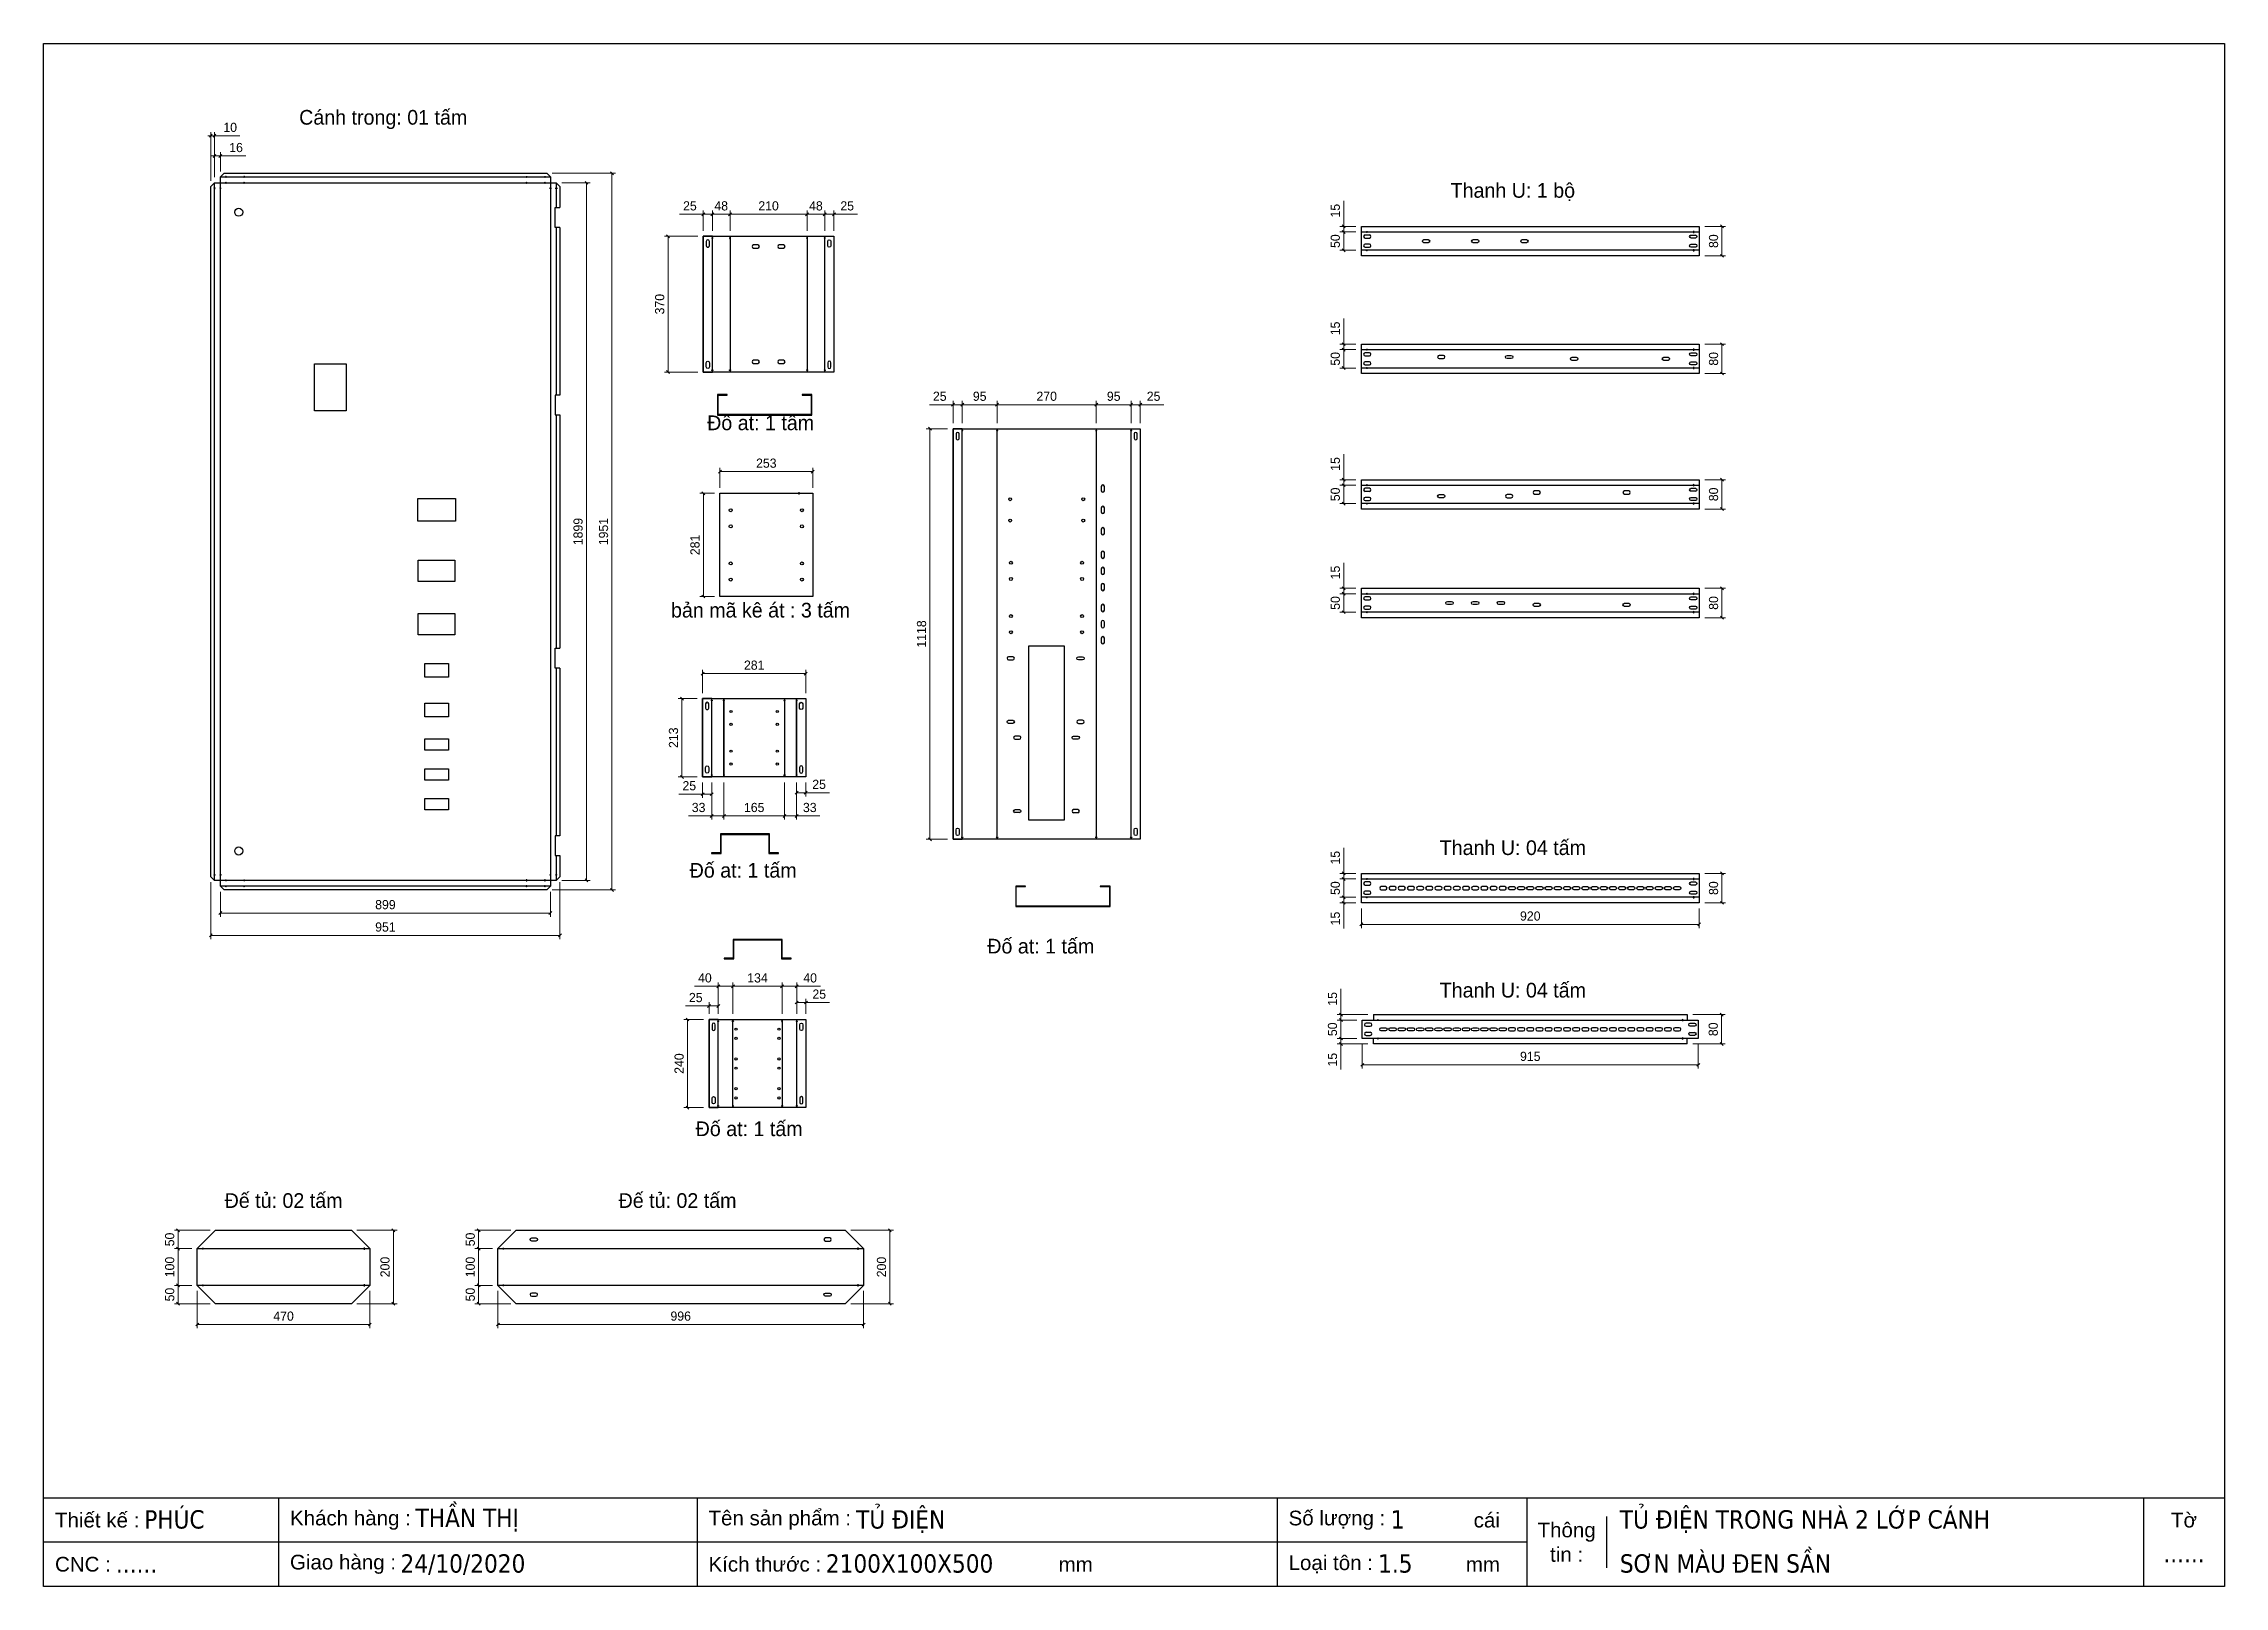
# Model space of a CAD drawing. Header units: millimetres. Extents: x 0 to 5940, y 0 to 4200.
import ezdxf
from ezdxf.enums import TextEntityAlignment as Align

# ---------------------------------------------------------------- set-up
doc = ezdxf.new("R2010")
doc.units = ezdxf.units.MM
doc.layers.add('CNC', color=7, linetype='Continuous')
doc.layers.add('DIM', color=253, linetype='Continuous')
doc.styles.add('Arial', font='arial.ttf')
doc.styles.add('Tahoma (Input Text)', font='tahoma.ttf')
doc.dimstyles.new('Dim-25', dxfattribs={"dimtxt": 25, "dimasz": 8, "dimexe": 10, "dimexo": 15, "dimgap": 10, "dimtad": 1, "dimdec": 0, "dimtxsty": 'Standard', "dimblk": 'OBLIQUE', "dimcen": 10, "dimclrd": 5, "dimclre": 5, "dimclrt": 3, "dimazin": 3, "dimtfac": 1, "dimtdec": 0, "dimtmove": 0, "dimatfit": 3, "dimldrblk": 'OBLIQUE', "dimlwd": 9, "dimlwe": 9})

msp = doc.modelspace()

# ---------------------------------------------------------------- texts
at = {"color": 7, "char_height": 40, "attachment_point": 5}
for s, insert, width in [('Cánh trong: 01 tấm', (925, 3993.4), 1015), ('Thanh U: 1 bộ', (4001.9, 3796), 915), ('Đố at: 1 tấm', (1953, 3167.4), 915), ('bản mã kê át : 3 tấm', (1952.7, 2657.4), 915), ('Thanh U: 04 tấm', (4001.9, 2010.7), 915), ('Đố at: 1 tấm', (1905.4, 1949.1), 915), ('Đố at: 1 tấm', (2716.1, 1742.7), 915), ('Thanh U: 04 tấm', (4001.9, 1622.8), 915), ('Đố at: 1 tấm', (1921.7, 1245.5), 915), ('Đế tủ: 02 tấm', (653.6, 1050.1), 1015), ('Đế tủ: 02 tấm', (1726.7, 1050.1), 1115)]:
    msp.add_mtext(s, dxfattribs=dict(at, insert=insert, width=width))

# ---------------------------------------------------------------- blocks, each defined once
blk = doc.blocks.new('khungtenAsean2')
at = {"color": 7}
for p, q in [((2970, -1980), (0, -1980)), ((320, -1980), (320, -2100)), ((890, -1980), (890, -2100)), ((1680, -1980), (1680, -2100)), ((2020, -1980), (2020, -2100)), ((2860, -1980), (2860, -2100)), ((2128.3, -2005), (2128.3, -2075)), ((2020, -2040), (0, -2040))]:
    blk.add_line(p, q, dxfattribs=at)
blk.add_lwpolyline([(0, 0), (2970, 0), (2970, -2100), (0, -2100)], close=True, dxfattribs=at)
at = {"color": 2, "char_height": 20, "style": 'Arial'}
for s, insert, width, attachment_point in [('  Thiết kế :', (0, -2010), 917.634, 4), ('  Khách hàng :', (320, -2010), 917.634, 4), ('  Tên sản phẩm :', (890, -2010), 917.634, 4), ('  Số lượng :', (1680, -2010), 917.634, 4), ('cái', (1947.6, -2010), 917.634, 4), ('Thông\\Ptin :', (2074.2, -2040), 108.311, 5), ('Tờ', (2915, -2010), 110, 5), ('  CNC :', (0, -2070), 917.634, 4), ('  Giao hàng :', (320, -2070), 917.634, 4), ('  Kích thước :', (890, -2070), 917.634, 4), ('mm', (1382.3, -2070), 917.634, 4), ('  Loại tôn :', (1680, -2070), 917.634, 4), ('mm', (1936.9, -2070), 917.634, 4)]:
    blk.add_mtext(s, dxfattribs=dict(at, insert=insert, width=width, attachment_point=attachment_point))
at = {"color": 1, "style": 'Tahoma (Input Text)', "flags": 8}
for tag, p in [('#01', (137.1, -2021.3)), ('#03', (506.6, -2019.3)), ('#05', (1106.6, -2021.3)), ('#07', (1834.7, -2021.3)), ('#09', (2146.7, -2021.3)), ('#02', (98.5, -2081.3)), ('#04', (486.1, -2081.3)), ('#06', (1065.3, -2081.3)), ('#08', (1817.4, -2081.3)), ('#10', (2146.7, -2081.3))]:
    blk.add_attdef(tag, p, '', height=25, dxfattribs=at)
blk.add_attdef('#11', text='', height=25, dxfattribs=at).set_placement((2915, -2067.3), align=Align.CENTER)
blk = doc.blocks.new('f3daunguoc')
at = {"layer": 'CNC', "color": 2, "lineweight": -3}
blk.add_circle((0, 0), 1.5, dxfattribs=at)
blk = doc.blocks.new('*D1')
at = {"color": 0, "linetype": 'ByBlock', "lineweight": -2}
for p, q in [((485.5, 1837), (477.5, 1829)), ((1376.5, 1829), (1384.5, 1837))]:
    blk.add_line(p, q, dxfattribs=at)
at = {"layer": 'Defpoints', "color": 0, "transparency": 16777216}
for p in [(481.5, 1906.1), (1380.5, 1906.1), (1380.5, 1833)]:
    blk.add_point(p, dxfattribs=at)
at = {"layer": 'DIM', "color": 5, "lineweight": 9, "transparency": 16777216}
for p, q in [((481.5, 1891.1), (481.5, 1823)), ((1380.5, 1891.1), (1380.5, 1823)), ((481.5, 1833), (1380.5, 1833))]:
    blk.add_line(p, q, dxfattribs=at)
at = {"layer": 'DIM', "color": 3, "transparency": 16777216, "insert": (931, 1855.8), "char_height": 25, "attachment_point": 5}
blk.add_mtext('899', dxfattribs=at)
blk = doc.blocks.new('_Oblique')
at = {"color": 0, "linetype": 'ByBlock', "lineweight": -2}
blk.add_line((-0.5, -0.5), (0.5, 0.5), dxfattribs=at)
blk = doc.blocks.new('*D2')
at = {"color": 0, "linetype": 'ByBlock', "lineweight": -2}
for p, q in [((459.5, 1776.1), (451.5, 1768.1)), ((1402.5, 1768.1), (1410.5, 1776.1))]:
    blk.add_line(p, q, dxfattribs=at)
at = {"layer": 'Defpoints', "color": 0, "transparency": 16777216}
for p in [(455.5, 1932.1), (1406.5, 1932.1), (1406.5, 1772.1)]:
    blk.add_point(p, dxfattribs=at)
at = {"layer": 'DIM', "color": 5, "lineweight": 9, "transparency": 16777216}
for p, q in [((455.5, 1917.1), (455.5, 1762.1)), ((1406.5, 1917.1), (1406.5, 1762.1)), ((455.5, 1772.1), (1406.5, 1772.1))]:
    blk.add_line(p, q, dxfattribs=at)
at = {"layer": 'DIM', "color": 3, "transparency": 16777216, "insert": (931, 1794.9), "char_height": 25, "attachment_point": 5}
blk.add_mtext('951', dxfattribs=at)
blk = doc.blocks.new('*D3')
at = {"color": 0, "linetype": 'ByBlock', "lineweight": -2}
for p, q in [((1482.7, 3817.1), (1474.7, 3825.1)), ((1474.7, 1926.1), (1482.7, 1918.1))]:
    blk.add_line(p, q, dxfattribs=at)
at = {"layer": 'Defpoints', "color": 0, "transparency": 16777216}
for p in [(1396.5, 3821.1), (1396.5, 1922.1), (1478.7, 1922.1)]:
    blk.add_point(p, dxfattribs=at)
at = {"layer": 'DIM', "color": 5, "lineweight": 9, "transparency": 16777216}
for p, q in [((1411.5, 3821.1), (1488.7, 3821.1)), ((1478.7, 3821.1), (1478.7, 1922.1)), ((1411.5, 1922.1), (1488.7, 1922.1))]:
    blk.add_line(p, q, dxfattribs=at)
at = {"layer": 'DIM', "color": 3, "transparency": 16777216, "insert": (1455.9, 2871.6), "char_height": 25, "attachment_point": 5, "rotation": 90}
blk.add_mtext('1899', dxfattribs=at)
blk = doc.blocks.new('*D4')
at = {"color": 0, "linetype": 'ByBlock', "lineweight": -2}
for p, q in [((1552, 3843.1), (1544, 3851.1)), ((1544, 1900.1), (1552, 1892.1))]:
    blk.add_line(p, q, dxfattribs=at)
at = {"layer": 'Defpoints', "color": 0, "transparency": 16777216}
for p in [(1370.5, 3847.1), (1370.5, 1896.1), (1548, 1896.1)]:
    blk.add_point(p, dxfattribs=at)
at = {"layer": 'DIM', "color": 5, "lineweight": 9, "transparency": 16777216}
for p, q in [((1385.5, 3847.1), (1558, 3847.1)), ((1548, 3847.1), (1548, 1896.1)), ((1385.5, 1896.1), (1558, 1896.1))]:
    blk.add_line(p, q, dxfattribs=at)
at = {"layer": 'DIM', "color": 3, "transparency": 16777216, "insert": (1525.2, 2871.6), "char_height": 25, "attachment_point": 5, "rotation": 90}
blk.add_mtext('1951', dxfattribs=at)
blk = doc.blocks.new('*D5')
at = {"color": 0, "linetype": 'ByBlock', "lineweight": -2}
for p, q in [((461.5, 3890.2), (469.5, 3898.2)), ((485.5, 3898.2), (477.5, 3890.2))]:
    blk.add_line(p, q, dxfattribs=at)
at = {"layer": 'Defpoints', "color": 0, "transparency": 16777216}
for p in [(481.5, 3894.2), (465.5, 3821.1), (481.5, 3837.1)]:
    blk.add_point(p, dxfattribs=at)
at = {"layer": 'DIM', "color": 5, "lineweight": 9, "transparency": 16777216}
for p, q in [((465.5, 3894.2), (457.5, 3894.2)), ((465.5, 3836.1), (465.5, 3904.2)), ((465.5, 3894.2), (481.5, 3894.2)), ((481.5, 3852.1), (481.5, 3904.2)), ((481.5, 3894.2), (551, 3894.2))]:
    blk.add_line(p, q, dxfattribs=at)
at = {"layer": 'DIM', "color": 3, "transparency": 16777216, "insert": (524.2, 3917), "char_height": 25, "attachment_point": 5}
blk.add_mtext('16', dxfattribs=at)
blk = doc.blocks.new('*D6')
at = {"color": 0, "linetype": 'ByBlock', "lineweight": -2}
for p, q in [((451.5, 3945.1), (459.5, 3953.1)), ((469.5, 3953.1), (461.5, 3945.1))]:
    blk.add_line(p, q, dxfattribs=at)
at = {"layer": 'Defpoints', "color": 0, "transparency": 16777216}
for p in [(465.5, 3949.1), (455.5, 3811.1), (465.5, 3821.1)]:
    blk.add_point(p, dxfattribs=at)
at = {"layer": 'DIM', "color": 5, "lineweight": 9, "transparency": 16777216}
for p, q in [((455.5, 3949.1), (447.5, 3949.1)), ((455.5, 3826.1), (455.5, 3959.1)), ((455.5, 3949.1), (465.5, 3949.1)), ((465.5, 3836.1), (465.5, 3959.1)), ((465.5, 3949.1), (534.9, 3949.1))]:
    blk.add_line(p, q, dxfattribs=at)
at = {"layer": 'DIM', "color": 3, "transparency": 16777216, "insert": (508.2, 3971.9), "char_height": 25, "attachment_point": 5}
blk.add_mtext('10', dxfattribs=at)
blk = doc.blocks.new('*D7')
at = {"color": 0, "linetype": 'ByBlock', "lineweight": -2}
for p, q in [((3593.4, 1806), (3585.4, 1798)), ((4505.4, 1798), (4513.4, 1806))]:
    blk.add_line(p, q, dxfattribs=at)
at = {"layer": 'Defpoints', "color": 0, "transparency": 16777216}
for p in [(3589.4, 1860.9), (4509.4, 1860.9), (3589.4, 1802)]:
    blk.add_point(p, dxfattribs=at)
at = {"layer": 'DIM', "color": 5, "lineweight": 9, "transparency": 16777216}
for p, q in [((3589.4, 1845.9), (3589.4, 1792)), ((4509.4, 1845.9), (4509.4, 1792)), ((4509.4, 1802), (3589.4, 1802))]:
    blk.add_line(p, q, dxfattribs=at)
at = {"layer": 'DIM', "color": 3, "transparency": 16777216, "insert": (4049.4, 1824.8), "char_height": 25, "attachment_point": 5}
blk.add_mtext('920', dxfattribs=at)
blk = doc.blocks.new('*D8')
at = {"color": 0, "linetype": 'ByBlock', "lineweight": -2}
for p, q in [((4575.4, 1936.9), (4567.4, 1944.9)), ((4567.4, 1864.9), (4575.4, 1856.9))]:
    blk.add_line(p, q, dxfattribs=at)
at = {"layer": 'Defpoints', "color": 0, "transparency": 16777216}
for p in [(4509.4, 1940.9), (4509.4, 1860.9), (4571.4, 1860.9)]:
    blk.add_point(p, dxfattribs=at)
at = {"layer": 'DIM', "color": 5, "lineweight": 9, "transparency": 16777216}
for p, q in [((4524.4, 1940.9), (4581.4, 1940.9)), ((4571.4, 1940.9), (4571.4, 1860.9)), ((4524.4, 1860.9), (4581.4, 1860.9))]:
    blk.add_line(p, q, dxfattribs=at)
at = {"layer": 'DIM', "color": 3, "transparency": 16777216, "insert": (4548.7, 1900.9), "char_height": 25, "attachment_point": 5, "rotation": 90}
blk.add_mtext('80', dxfattribs=at)
blk = doc.blocks.new('*D9')
at = {"color": 0, "linetype": 'ByBlock', "lineweight": -2}
for p, q in [((3545.1, 1921.9), (3537.1, 1929.9)), ((3537.1, 1879.9), (3545.1, 1871.9))]:
    blk.add_line(p, q, dxfattribs=at)
at = {"layer": 'Defpoints', "color": 0, "transparency": 16777216}
for p in [(3589.4, 1925.9), (3541.1, 1875.9), (3589.4, 1875.9)]:
    blk.add_point(p, dxfattribs=at)
at = {"layer": 'DIM', "color": 5, "lineweight": 9, "transparency": 16777216}
for p, q in [((3574.4, 1925.9), (3531.1, 1925.9)), ((3541.1, 1925.9), (3541.1, 1875.9)), ((3574.4, 1875.9), (3531.1, 1875.9))]:
    blk.add_line(p, q, dxfattribs=at)
at = {"layer": 'DIM', "color": 3, "transparency": 16777216, "insert": (3518.4, 1900.9), "char_height": 25, "attachment_point": 5, "rotation": 90}
blk.add_mtext('50', dxfattribs=at)
blk = doc.blocks.new('*D10')
at = {"color": 0, "linetype": 'ByBlock', "lineweight": -2}
for p, q in [((3537.1, 1944.9), (3545.1, 1936.9)), ((3545.1, 1921.9), (3537.1, 1929.9))]:
    blk.add_line(p, q, dxfattribs=at)
at = {"layer": 'Defpoints', "color": 0, "transparency": 16777216}
for p in [(3541.1, 1940.9), (3589.4, 1940.9), (3589.4, 1925.9)]:
    blk.add_point(p, dxfattribs=at)
at = {"layer": 'DIM', "color": 5, "lineweight": 9, "transparency": 16777216}
for p, q in [((3541.1, 1940.9), (3541.1, 2010.5)), ((3574.4, 1940.9), (3531.1, 1940.9)), ((3574.4, 1925.9), (3531.1, 1925.9)), ((3541.1, 1925.9), (3541.1, 1940.9)), ((3541.1, 1925.9), (3541.1, 1917.9))]:
    blk.add_line(p, q, dxfattribs=at)
at = {"layer": 'DIM', "color": 3, "transparency": 16777216, "insert": (3518.4, 1983.7), "char_height": 25, "attachment_point": 5, "rotation": 90}
blk.add_mtext('15', dxfattribs=at)
blk = doc.blocks.new('*D11')
at = {"color": 0, "linetype": 'ByBlock', "lineweight": -2}
for p, q in [((3537.1, 1879.9), (3545.1, 1871.9)), ((3545.1, 1856.9), (3537.1, 1864.9))]:
    blk.add_line(p, q, dxfattribs=at)
at = {"layer": 'Defpoints', "color": 0, "transparency": 16777216}
for p in [(3541.1, 1860.9), (3589.4, 1875.9), (3589.4, 1860.9)]:
    blk.add_point(p, dxfattribs=at)
at = {"layer": 'DIM', "color": 5, "lineweight": 9, "transparency": 16777216}
for p, q in [((3574.4, 1875.9), (3531.1, 1875.9)), ((3574.4, 1860.9), (3531.1, 1860.9)), ((3541.1, 1875.9), (3541.1, 1883.9)), ((3541.1, 1875.9), (3541.1, 1860.9)), ((3541.1, 1860.9), (3541.1, 1791.2))]:
    blk.add_line(p, q, dxfattribs=at)
at = {"layer": 'DIM', "color": 3, "transparency": 16777216, "insert": (3518.4, 1818.1), "char_height": 25, "attachment_point": 5, "rotation": 90}
blk.add_mtext('15', dxfattribs=at)
blk = doc.blocks.new('ovan8.5x20')
at = {"layer": 'CNC', "color": 2, "lineweight": -3}
for p, q in [((5.7, 4.2), (-5.8, 4.2)), ((-5.8, -4.2), (5.7, -4.2))]:
    blk.add_line(p, q, dxfattribs=at)
for centre, start, end in [((-5.8, 0), 90, 270), ((5.7, 0), 270, 90)]:
    blk.add_arc(centre, 4.25, start, end, dxfattribs=at)
blk = doc.blocks.new('*D12')
at = {"color": 0, "linetype": 'ByBlock', "lineweight": -2}
for p, q in [((3595.9, 1423.9), (3587.9, 1415.9)), ((4502.9, 1415.9), (4510.9, 1423.9))]:
    blk.add_line(p, q, dxfattribs=at)
at = {"layer": 'Defpoints', "color": 0, "transparency": 16777216}
for p in [(3591.9, 1491.6), (4506.9, 1491.6), (4506.9, 1419.9)]:
    blk.add_point(p, dxfattribs=at)
at = {"layer": 'DIM', "color": 5, "lineweight": 9, "transparency": 16777216}
for p, q in [((3591.9, 1476.6), (3591.9, 1409.9)), ((4506.9, 1476.6), (4506.9, 1409.9)), ((3591.9, 1419.9), (4506.9, 1419.9))]:
    blk.add_line(p, q, dxfattribs=at)
at = {"layer": 'DIM', "color": 3, "transparency": 16777216, "insert": (4049.4, 1442.7), "char_height": 25, "attachment_point": 5}
blk.add_mtext('915', dxfattribs=at)
blk = doc.blocks.new('*D13')
at = {"color": 0, "linetype": 'ByBlock', "lineweight": -2}
for p, q in [((4574.6, 1552.6), (4566.6, 1560.6)), ((4566.6, 1480.6), (4574.6, 1472.6))]:
    blk.add_line(p, q, dxfattribs=at)
at = {"layer": 'Defpoints', "color": 0, "transparency": 16777216}
for p in [(4476.9, 1556.6), (4570.6, 1556.6), (4476.9, 1476.6)]:
    blk.add_point(p, dxfattribs=at)
at = {"layer": 'DIM', "color": 5, "lineweight": 9, "transparency": 16777216}
for p, q in [((4491.9, 1556.6), (4580.6, 1556.6)), ((4570.6, 1476.6), (4570.6, 1556.6)), ((4491.9, 1476.6), (4580.6, 1476.6))]:
    blk.add_line(p, q, dxfattribs=at)
at = {"layer": 'DIM', "color": 3, "transparency": 16777216, "insert": (4547.8, 1516.6), "char_height": 25, "attachment_point": 5, "rotation": 90}
blk.add_mtext('80', dxfattribs=at)
blk = doc.blocks.new('*D14')
at = {"color": 0, "linetype": 'ByBlock', "lineweight": -2}
for p, q in [((3537.5, 1537.6), (3529.5, 1545.6)), ((3529.5, 1495.6), (3537.5, 1487.6))]:
    blk.add_line(p, q, dxfattribs=at)
at = {"layer": 'Defpoints', "color": 0, "transparency": 16777216}
for p in [(3533.5, 1491.6), (3591.9, 1541.6), (3591.9, 1491.6)]:
    blk.add_point(p, dxfattribs=at)
at = {"layer": 'DIM', "color": 5, "lineweight": 9, "transparency": 16777216}
for p, q in [((3576.9, 1541.6), (3523.5, 1541.6)), ((3576.9, 1491.6), (3523.5, 1491.6)), ((3533.5, 1541.6), (3533.5, 1491.6))]:
    blk.add_line(p, q, dxfattribs=at)
at = {"layer": 'DIM', "color": 3, "transparency": 16777216, "insert": (3510.7, 1516.6), "char_height": 25, "attachment_point": 5, "rotation": 90}
blk.add_mtext('50', dxfattribs=at)
blk = doc.blocks.new('*D15')
at = {"color": 0, "linetype": 'ByBlock', "lineweight": -2}
for p, q in [((3529.5, 1495.6), (3537.5, 1487.6)), ((3537.5, 1472.6), (3529.5, 1480.6))]:
    blk.add_line(p, q, dxfattribs=at)
at = {"layer": 'Defpoints', "color": 0, "transparency": 16777216}
for p in [(3591.9, 1491.6), (3533.5, 1476.6), (3621.9, 1476.6)]:
    blk.add_point(p, dxfattribs=at)
at = {"layer": 'DIM', "color": 5, "lineweight": 9, "transparency": 16777216}
for p, q in [((3576.9, 1491.6), (3523.5, 1491.6)), ((3533.5, 1491.6), (3533.5, 1499.6)), ((3533.5, 1491.6), (3533.5, 1476.6)), ((3606.9, 1476.6), (3523.5, 1476.6)), ((3533.5, 1476.6), (3533.5, 1407))]:
    blk.add_line(p, q, dxfattribs=at)
at = {"layer": 'DIM', "color": 3, "transparency": 16777216, "insert": (3510.7, 1433.8), "char_height": 25, "attachment_point": 5, "rotation": 90}
blk.add_mtext('15', dxfattribs=at)
blk = doc.blocks.new('*D16')
at = {"color": 0, "linetype": 'ByBlock', "lineweight": -2}
for p, q in [((3529.5, 1560.6), (3537.5, 1552.6)), ((3537.5, 1537.6), (3529.5, 1545.6))]:
    blk.add_line(p, q, dxfattribs=at)
at = {"layer": 'Defpoints', "color": 0, "transparency": 16777216}
for p in [(3533.5, 1556.6), (3621.9, 1556.6), (3591.9, 1541.6)]:
    blk.add_point(p, dxfattribs=at)
at = {"layer": 'DIM', "color": 5, "lineweight": 9, "transparency": 16777216}
for p, q in [((3533.5, 1556.6), (3533.5, 1626.3)), ((3606.9, 1556.6), (3523.5, 1556.6)), ((3533.5, 1541.6), (3533.5, 1556.6)), ((3576.9, 1541.6), (3523.5, 1541.6)), ((3533.5, 1541.6), (3533.5, 1533.6))]:
    blk.add_line(p, q, dxfattribs=at)
at = {"layer": 'DIM', "color": 3, "transparency": 16777216, "insert": (3510.7, 1599.4), "char_height": 25, "attachment_point": 5, "rotation": 90}
blk.add_mtext('15', dxfattribs=at)
blk = doc.blocks.new('*D17')
at = {"color": 0, "linetype": 'ByBlock', "lineweight": -2}
for p, q in [((2309, 965.4), (2301, 973.4)), ((2301, 773.4), (2309, 765.4))]:
    blk.add_line(p, q, dxfattribs=at)
at = {"layer": 'Defpoints', "color": 0, "transparency": 16777216}
for p in [(2183.3, 969.4), (2183.3, 769.4), (2305, 769.4)]:
    blk.add_point(p, dxfattribs=at)
at = {"layer": 'DIM', "color": 5, "lineweight": 9, "transparency": 16777216}
for p, q in [((2198.3, 969.4), (2315, 969.4)), ((2305, 969.4), (2305, 769.4)), ((2198.3, 769.4), (2315, 769.4))]:
    blk.add_line(p, q, dxfattribs=at)
at = {"layer": 'DIM', "color": 3, "transparency": 16777216, "insert": (2282.3, 869.4), "char_height": 25, "attachment_point": 5, "rotation": 90}
blk.add_mtext('200', dxfattribs=at)
blk = doc.blocks.new('*D18')
at = {"color": 0, "linetype": 'ByBlock', "lineweight": -2}
for p, q in [((1241.3, 716.9), (1233.3, 708.9)), ((2229.3, 708.9), (2237.3, 716.9))]:
    blk.add_line(p, q, dxfattribs=at)
at = {"layer": 'Defpoints', "color": 0, "transparency": 16777216}
for p in [(1237.3, 819.4), (2233.3, 819.4), (2233.3, 712.9)]:
    blk.add_point(p, dxfattribs=at)
at = {"layer": 'DIM', "color": 5, "lineweight": 9, "transparency": 16777216}
for p, q in [((1237.3, 804.4), (1237.3, 702.9)), ((2233.3, 804.4), (2233.3, 702.9)), ((1237.3, 712.9), (2233.3, 712.9))]:
    blk.add_line(p, q, dxfattribs=at)
at = {"layer": 'DIM', "color": 3, "transparency": 16777216, "insert": (1735.3, 735.6), "char_height": 25, "attachment_point": 5}
blk.add_mtext('996', dxfattribs=at)
blk = doc.blocks.new('*D19')
at = {"color": 0, "linetype": 'ByBlock', "lineweight": -2}
for p, q in [((422.6, 716.9), (414.6, 708.9)), ((884.6, 708.9), (892.6, 716.9))]:
    blk.add_line(p, q, dxfattribs=at)
at = {"layer": 'Defpoints', "color": 0, "transparency": 16777216}
for p in [(418.6, 819.4), (888.6, 819.4), (888.6, 712.9)]:
    blk.add_point(p, dxfattribs=at)
at = {"layer": 'DIM', "color": 5, "lineweight": 9, "transparency": 16777216}
for p, q in [((418.6, 804.4), (418.6, 702.9)), ((888.6, 804.4), (888.6, 702.9)), ((418.6, 712.9), (888.6, 712.9))]:
    blk.add_line(p, q, dxfattribs=at)
at = {"layer": 'DIM', "color": 3, "transparency": 16777216, "insert": (653.6, 735.6), "char_height": 25, "attachment_point": 5}
blk.add_mtext('470', dxfattribs=at)
blk = doc.blocks.new('*D20')
at = {"color": 0, "linetype": 'ByBlock', "lineweight": -2}
for p, q in [((956.7, 965.4), (948.7, 973.4)), ((948.7, 773.4), (956.7, 765.4))]:
    blk.add_line(p, q, dxfattribs=at)
at = {"layer": 'Defpoints', "color": 0, "transparency": 16777216}
for p in [(838.6, 969.4), (838.6, 769.4), (952.7, 769.4)]:
    blk.add_point(p, dxfattribs=at)
at = {"layer": 'DIM', "color": 5, "lineweight": 9, "transparency": 16777216}
for p, q in [((853.6, 969.4), (962.7, 969.4)), ((952.7, 969.4), (952.7, 769.4)), ((853.6, 769.4), (962.7, 769.4))]:
    blk.add_line(p, q, dxfattribs=at)
at = {"layer": 'DIM', "color": 3, "transparency": 16777216, "insert": (929.9, 869.4), "char_height": 25, "attachment_point": 5, "rotation": 90}
blk.add_mtext('200', dxfattribs=at)
blk = doc.blocks.new('*D21')
at = {"color": 0, "linetype": 'ByBlock', "lineweight": -2}
for p, q in [((370.3, 965.4), (362.3, 973.4)), ((362.3, 923.4), (370.3, 915.4))]:
    blk.add_line(p, q, dxfattribs=at)
at = {"layer": 'Defpoints', "color": 0, "transparency": 16777216}
for p in [(468.6, 969.4), (366.3, 919.4), (418.6, 919.4)]:
    blk.add_point(p, dxfattribs=at)
at = {"layer": 'DIM', "color": 5, "lineweight": 9, "transparency": 16777216}
for p, q in [((453.6, 969.4), (356.3, 969.4)), ((366.3, 969.4), (366.3, 919.4)), ((403.6, 919.4), (356.3, 919.4))]:
    blk.add_line(p, q, dxfattribs=at)
at = {"layer": 'DIM', "color": 3, "transparency": 16777216, "insert": (343.5, 944.4), "char_height": 25, "attachment_point": 5, "rotation": 90}
blk.add_mtext('50', dxfattribs=at)
blk = doc.blocks.new('*D22')
at = {"color": 0, "linetype": 'ByBlock', "lineweight": -2}
for p, q in [((370.3, 915.4), (362.3, 923.4)), ((362.3, 823.4), (370.3, 815.4))]:
    blk.add_line(p, q, dxfattribs=at)
at = {"layer": 'Defpoints', "color": 0, "transparency": 16777216}
for p in [(418.6, 919.4), (366.3, 819.4), (418.6, 819.4)]:
    blk.add_point(p, dxfattribs=at)
at = {"layer": 'DIM', "color": 5, "lineweight": 9, "transparency": 16777216}
for p, q in [((403.6, 919.4), (356.3, 919.4)), ((366.3, 919.4), (366.3, 819.4)), ((403.6, 819.4), (356.3, 819.4))]:
    blk.add_line(p, q, dxfattribs=at)
at = {"layer": 'DIM', "color": 3, "transparency": 16777216, "insert": (343.5, 869.4), "char_height": 25, "attachment_point": 5, "rotation": 90}
blk.add_mtext('100', dxfattribs=at)
blk = doc.blocks.new('*D23')
at = {"color": 0, "linetype": 'ByBlock', "lineweight": -2}
for p, q in [((370.3, 815.4), (362.3, 823.4)), ((362.3, 773.4), (370.3, 765.4))]:
    blk.add_line(p, q, dxfattribs=at)
at = {"layer": 'Defpoints', "color": 0, "transparency": 16777216}
for p in [(418.6, 819.4), (366.3, 769.4), (468.6, 769.4)]:
    blk.add_point(p, dxfattribs=at)
at = {"layer": 'DIM', "color": 5, "lineweight": 9, "transparency": 16777216}
for p, q in [((403.6, 819.4), (356.3, 819.4)), ((366.3, 819.4), (366.3, 769.4)), ((453.6, 769.4), (356.3, 769.4))]:
    blk.add_line(p, q, dxfattribs=at)
at = {"layer": 'DIM', "color": 3, "transparency": 16777216, "insert": (343.5, 794.4), "char_height": 25, "attachment_point": 5, "rotation": 90}
blk.add_mtext('50', dxfattribs=at)
blk = doc.blocks.new('*D24')
at = {"color": 0, "linetype": 'ByBlock', "lineweight": -2}
for p, q in [((1188.9, 965.4), (1180.9, 973.4)), ((1180.9, 923.4), (1188.9, 915.4))]:
    blk.add_line(p, q, dxfattribs=at)
at = {"layer": 'Defpoints', "color": 0, "transparency": 16777216}
for p in [(1287.3, 969.4), (1184.9, 919.4), (1237.3, 919.4)]:
    blk.add_point(p, dxfattribs=at)
at = {"layer": 'DIM', "color": 5, "lineweight": 9, "transparency": 16777216}
for p, q in [((1272.3, 969.4), (1174.9, 969.4)), ((1184.9, 969.4), (1184.9, 919.4)), ((1222.3, 919.4), (1174.9, 919.4))]:
    blk.add_line(p, q, dxfattribs=at)
at = {"layer": 'DIM', "color": 3, "transparency": 16777216, "insert": (1162.2, 944.4), "char_height": 25, "attachment_point": 5, "rotation": 90}
blk.add_mtext('50', dxfattribs=at)
blk = doc.blocks.new('*D25')
at = {"color": 0, "linetype": 'ByBlock', "lineweight": -2}
for p, q in [((1188.9, 915.4), (1180.9, 923.4)), ((1180.9, 823.4), (1188.9, 815.4))]:
    blk.add_line(p, q, dxfattribs=at)
at = {"layer": 'Defpoints', "color": 0, "transparency": 16777216}
for p in [(1237.3, 919.4), (1184.9, 819.4), (1237.3, 819.4)]:
    blk.add_point(p, dxfattribs=at)
at = {"layer": 'DIM', "color": 5, "lineweight": 9, "transparency": 16777216}
for p, q in [((1222.3, 919.4), (1174.9, 919.4)), ((1184.9, 919.4), (1184.9, 819.4)), ((1222.3, 819.4), (1174.9, 819.4))]:
    blk.add_line(p, q, dxfattribs=at)
at = {"layer": 'DIM', "color": 3, "transparency": 16777216, "insert": (1162.2, 869.4), "char_height": 25, "attachment_point": 5, "rotation": 90}
blk.add_mtext('100', dxfattribs=at)
blk = doc.blocks.new('*D26')
at = {"color": 0, "linetype": 'ByBlock', "lineweight": -2}
for p, q in [((1188.9, 815.4), (1180.9, 823.4)), ((1180.9, 773.4), (1188.9, 765.4))]:
    blk.add_line(p, q, dxfattribs=at)
at = {"layer": 'Defpoints', "color": 0, "transparency": 16777216}
for p in [(1237.3, 819.4), (1184.9, 769.4), (1287.3, 769.4)]:
    blk.add_point(p, dxfattribs=at)
at = {"layer": 'DIM', "color": 5, "lineweight": 9, "transparency": 16777216}
for p, q in [((1222.3, 819.4), (1174.9, 819.4)), ((1184.9, 819.4), (1184.9, 769.4)), ((1272.3, 769.4), (1174.9, 769.4))]:
    blk.add_line(p, q, dxfattribs=at)
at = {"layer": 'DIM', "color": 3, "transparency": 16777216, "insert": (1162.2, 794.4), "char_height": 25, "attachment_point": 5, "rotation": 90}
blk.add_mtext('50', dxfattribs=at)
blk = doc.blocks.new('*D27')
at = {"color": 0, "linetype": 'ByBlock', "lineweight": -2}
for p, q in [((4575.4, 3698.3), (4567.4, 3706.3)), ((4567.4, 3626.3), (4575.4, 3618.3))]:
    blk.add_line(p, q, dxfattribs=at)
at = {"layer": 'Defpoints', "color": 0, "transparency": 16777216}
for p in [(4509.4, 3702.3), (4509.4, 3622.3), (4571.4, 3622.3)]:
    blk.add_point(p, dxfattribs=at)
at = {"layer": 'DIM', "color": 5, "lineweight": 9, "transparency": 16777216}
for p, q in [((4524.4, 3702.3), (4581.4, 3702.3)), ((4571.4, 3702.3), (4571.4, 3622.3)), ((4524.4, 3622.3), (4581.4, 3622.3))]:
    blk.add_line(p, q, dxfattribs=at)
at = {"layer": 'DIM', "color": 3, "transparency": 16777216, "insert": (4548.7, 3662.3), "char_height": 25, "attachment_point": 5, "rotation": 90}
blk.add_mtext('80', dxfattribs=at)
blk = doc.blocks.new('*D28')
at = {"color": 0, "linetype": 'ByBlock', "lineweight": -2}
for p, q in [((3545.1, 3683.3), (3537.1, 3691.3)), ((3537.1, 3641.3), (3545.1, 3633.3))]:
    blk.add_line(p, q, dxfattribs=at)
at = {"layer": 'Defpoints', "color": 0, "transparency": 16777216}
for p in [(3589.4, 3687.3), (3541.1, 3637.3), (3589.4, 3637.3)]:
    blk.add_point(p, dxfattribs=at)
at = {"layer": 'DIM', "color": 5, "lineweight": 9, "transparency": 16777216}
for p, q in [((3574.4, 3687.3), (3531.1, 3687.3)), ((3541.1, 3687.3), (3541.1, 3637.3)), ((3574.4, 3637.3), (3531.1, 3637.3))]:
    blk.add_line(p, q, dxfattribs=at)
at = {"layer": 'DIM', "color": 3, "transparency": 16777216, "insert": (3518.4, 3662.3), "char_height": 25, "attachment_point": 5, "rotation": 90}
blk.add_mtext('50', dxfattribs=at)
blk = doc.blocks.new('*D29')
at = {"color": 0, "linetype": 'ByBlock', "lineweight": -2}
for p, q in [((3537.1, 3706.3), (3545.1, 3698.3)), ((3545.1, 3683.3), (3537.1, 3691.3))]:
    blk.add_line(p, q, dxfattribs=at)
at = {"layer": 'Defpoints', "color": 0, "transparency": 16777216}
for p in [(3541.1, 3702.3), (3589.4, 3702.3), (3589.4, 3687.3)]:
    blk.add_point(p, dxfattribs=at)
at = {"layer": 'DIM', "color": 5, "lineweight": 9, "transparency": 16777216}
for p, q in [((3541.1, 3702.3), (3541.1, 3772)), ((3574.4, 3702.3), (3531.1, 3702.3)), ((3574.4, 3687.3), (3531.1, 3687.3)), ((3541.1, 3687.3), (3541.1, 3702.3)), ((3541.1, 3687.3), (3541.1, 3679.3))]:
    blk.add_line(p, q, dxfattribs=at)
at = {"layer": 'DIM', "color": 3, "transparency": 16777216, "insert": (3518.4, 3745.2), "char_height": 25, "attachment_point": 5, "rotation": 90}
blk.add_mtext('15', dxfattribs=at)
blk = doc.blocks.new('*D30')
at = {"color": 0, "linetype": 'ByBlock', "lineweight": -2}
for p, q in [((4575.4, 3377.9), (4567.4, 3385.9)), ((4567.4, 3305.9), (4575.4, 3297.9))]:
    blk.add_line(p, q, dxfattribs=at)
at = {"layer": 'Defpoints', "color": 0, "transparency": 16777216}
for p in [(4509.4, 3381.9), (4509.4, 3301.9), (4571.4, 3301.9)]:
    blk.add_point(p, dxfattribs=at)
at = {"layer": 'DIM', "color": 5, "lineweight": 9, "transparency": 16777216}
for p, q in [((4524.4, 3381.9), (4581.4, 3381.9)), ((4571.4, 3381.9), (4571.4, 3301.9)), ((4524.4, 3301.9), (4581.4, 3301.9))]:
    blk.add_line(p, q, dxfattribs=at)
at = {"layer": 'DIM', "color": 3, "transparency": 16777216, "insert": (4548.7, 3341.9), "char_height": 25, "attachment_point": 5, "rotation": 90}
blk.add_mtext('80', dxfattribs=at)
blk = doc.blocks.new('*D31')
at = {"color": 0, "linetype": 'ByBlock', "lineweight": -2}
for p, q in [((3545.1, 3362.9), (3537.1, 3370.9)), ((3537.1, 3320.9), (3545.1, 3312.9))]:
    blk.add_line(p, q, dxfattribs=at)
at = {"layer": 'Defpoints', "color": 0, "transparency": 16777216}
for p in [(3589.4, 3366.9), (3541.1, 3316.9), (3589.4, 3316.9)]:
    blk.add_point(p, dxfattribs=at)
at = {"layer": 'DIM', "color": 5, "lineweight": 9, "transparency": 16777216}
for p, q in [((3574.4, 3366.9), (3531.1, 3366.9)), ((3541.1, 3366.9), (3541.1, 3316.9)), ((3574.4, 3316.9), (3531.1, 3316.9))]:
    blk.add_line(p, q, dxfattribs=at)
at = {"layer": 'DIM', "color": 3, "transparency": 16777216, "insert": (3518.4, 3341.9), "char_height": 25, "attachment_point": 5, "rotation": 90}
blk.add_mtext('50', dxfattribs=at)
blk = doc.blocks.new('*D32')
at = {"color": 0, "linetype": 'ByBlock', "lineweight": -2}
for p, q in [((3537.1, 3385.9), (3545.1, 3377.9)), ((3545.1, 3362.9), (3537.1, 3370.9))]:
    blk.add_line(p, q, dxfattribs=at)
at = {"layer": 'Defpoints', "color": 0, "transparency": 16777216}
for p in [(3541.1, 3381.9), (3589.4, 3381.9), (3589.4, 3366.9)]:
    blk.add_point(p, dxfattribs=at)
at = {"layer": 'DIM', "color": 5, "lineweight": 9, "transparency": 16777216}
for p, q in [((3541.1, 3381.9), (3541.1, 3451.5)), ((3574.4, 3381.9), (3531.1, 3381.9)), ((3574.4, 3366.9), (3531.1, 3366.9)), ((3541.1, 3366.9), (3541.1, 3381.9)), ((3541.1, 3366.9), (3541.1, 3358.9))]:
    blk.add_line(p, q, dxfattribs=at)
at = {"layer": 'DIM', "color": 3, "transparency": 16777216, "insert": (3518.4, 3424.7), "char_height": 25, "attachment_point": 5, "rotation": 90}
blk.add_mtext('15', dxfattribs=at)
blk = doc.blocks.new('*D33')
at = {"color": 0, "linetype": 'ByBlock', "lineweight": -2}
for p, q in [((4575.4, 3008.9), (4567.4, 3016.9)), ((4567.4, 2936.9), (4575.4, 2928.9))]:
    blk.add_line(p, q, dxfattribs=at)
at = {"layer": 'Defpoints', "color": 0, "transparency": 16777216}
for p in [(4509.4, 3012.9), (4509.4, 2932.9), (4571.4, 2932.9)]:
    blk.add_point(p, dxfattribs=at)
at = {"layer": 'DIM', "color": 5, "lineweight": 9, "transparency": 16777216}
for p, q in [((4524.4, 3012.9), (4581.4, 3012.9)), ((4571.4, 3012.9), (4571.4, 2932.9)), ((4524.4, 2932.9), (4581.4, 2932.9))]:
    blk.add_line(p, q, dxfattribs=at)
at = {"layer": 'DIM', "color": 3, "transparency": 16777216, "insert": (4548.7, 2972.9), "char_height": 25, "attachment_point": 5, "rotation": 90}
blk.add_mtext('80', dxfattribs=at)
blk = doc.blocks.new('*D34')
at = {"color": 0, "linetype": 'ByBlock', "lineweight": -2}
for p, q in [((3545.1, 2993.9), (3537.1, 3001.9)), ((3537.1, 2951.9), (3545.1, 2943.9))]:
    blk.add_line(p, q, dxfattribs=at)
at = {"layer": 'Defpoints', "color": 0, "transparency": 16777216}
for p in [(3589.4, 2997.9), (3541.1, 2947.9), (3589.4, 2947.9)]:
    blk.add_point(p, dxfattribs=at)
at = {"layer": 'DIM', "color": 5, "lineweight": 9, "transparency": 16777216}
for p, q in [((3574.4, 2997.9), (3531.1, 2997.9)), ((3541.1, 2997.9), (3541.1, 2947.9)), ((3574.4, 2947.9), (3531.1, 2947.9))]:
    blk.add_line(p, q, dxfattribs=at)
at = {"layer": 'DIM', "color": 3, "transparency": 16777216, "insert": (3518.4, 2972.9), "char_height": 25, "attachment_point": 5, "rotation": 90}
blk.add_mtext('50', dxfattribs=at)
blk = doc.blocks.new('*D35')
at = {"color": 0, "linetype": 'ByBlock', "lineweight": -2}
for p, q in [((3537.1, 3016.9), (3545.1, 3008.9)), ((3545.1, 2993.9), (3537.1, 3001.9))]:
    blk.add_line(p, q, dxfattribs=at)
at = {"layer": 'Defpoints', "color": 0, "transparency": 16777216}
for p in [(3541.1, 3012.9), (3589.4, 3012.9), (3589.4, 2997.9)]:
    blk.add_point(p, dxfattribs=at)
at = {"layer": 'DIM', "color": 5, "lineweight": 9, "transparency": 16777216}
for p, q in [((3541.1, 3012.9), (3541.1, 3082.6)), ((3574.4, 3012.9), (3531.1, 3012.9)), ((3574.4, 2997.9), (3531.1, 2997.9)), ((3541.1, 2997.9), (3541.1, 3012.9)), ((3541.1, 2997.9), (3541.1, 2989.9))]:
    blk.add_line(p, q, dxfattribs=at)
at = {"layer": 'DIM', "color": 3, "transparency": 16777216, "insert": (3518.4, 3055.7), "char_height": 25, "attachment_point": 5, "rotation": 90}
blk.add_mtext('15', dxfattribs=at)
blk = doc.blocks.new('*D36')
at = {"color": 0, "linetype": 'ByBlock', "lineweight": -2}
for p, q in [((4575.4, 2713.2), (4567.4, 2721.2)), ((4567.4, 2641.2), (4575.4, 2633.2))]:
    blk.add_line(p, q, dxfattribs=at)
at = {"layer": 'Defpoints', "color": 0, "transparency": 16777216}
for p in [(4509.4, 2717.2), (4509.4, 2637.2), (4571.4, 2637.2)]:
    blk.add_point(p, dxfattribs=at)
at = {"layer": 'DIM', "color": 5, "lineweight": 9, "transparency": 16777216}
for p, q in [((4524.4, 2717.2), (4581.4, 2717.2)), ((4571.4, 2717.2), (4571.4, 2637.2)), ((4524.4, 2637.2), (4581.4, 2637.2))]:
    blk.add_line(p, q, dxfattribs=at)
at = {"layer": 'DIM', "color": 3, "transparency": 16777216, "insert": (4548.7, 2677.2), "char_height": 25, "attachment_point": 5, "rotation": 90}
blk.add_mtext('80', dxfattribs=at)
blk = doc.blocks.new('*D37')
at = {"color": 0, "linetype": 'ByBlock', "lineweight": -2}
for p, q in [((3545.1, 2698.2), (3537.1, 2706.2)), ((3537.1, 2656.2), (3545.1, 2648.2))]:
    blk.add_line(p, q, dxfattribs=at)
at = {"layer": 'Defpoints', "color": 0, "transparency": 16777216}
for p in [(3589.4, 2702.2), (3541.1, 2652.2), (3589.4, 2652.2)]:
    blk.add_point(p, dxfattribs=at)
at = {"layer": 'DIM', "color": 5, "lineweight": 9, "transparency": 16777216}
for p, q in [((3574.4, 2702.2), (3531.1, 2702.2)), ((3541.1, 2702.2), (3541.1, 2652.2)), ((3574.4, 2652.2), (3531.1, 2652.2))]:
    blk.add_line(p, q, dxfattribs=at)
at = {"layer": 'DIM', "color": 3, "transparency": 16777216, "insert": (3518.4, 2677.2), "char_height": 25, "attachment_point": 5, "rotation": 90}
blk.add_mtext('50', dxfattribs=at)
blk = doc.blocks.new('*D38')
at = {"color": 0, "linetype": 'ByBlock', "lineweight": -2}
for p, q in [((3537.1, 2721.2), (3545.1, 2713.2)), ((3545.1, 2698.2), (3537.1, 2706.2))]:
    blk.add_line(p, q, dxfattribs=at)
at = {"layer": 'Defpoints', "color": 0, "transparency": 16777216}
for p in [(3541.1, 2717.2), (3589.4, 2717.2), (3589.4, 2702.2)]:
    blk.add_point(p, dxfattribs=at)
at = {"layer": 'DIM', "color": 5, "lineweight": 9, "transparency": 16777216}
for p, q in [((3541.1, 2717.2), (3541.1, 2786.9)), ((3574.4, 2717.2), (3531.1, 2717.2)), ((3574.4, 2702.2), (3531.1, 2702.2)), ((3541.1, 2702.2), (3541.1, 2717.2)), ((3541.1, 2702.2), (3541.1, 2694.2))]:
    blk.add_line(p, q, dxfattribs=at)
at = {"layer": 'DIM', "color": 3, "transparency": 16777216, "insert": (3518.4, 2760.1), "char_height": 25, "attachment_point": 5, "rotation": 90}
blk.add_mtext('15', dxfattribs=at)
blk = doc.blocks.new('*D39')
at = {"color": 0, "linetype": 'ByBlock', "lineweight": -2}
for p, q in [((2966.2, 3221.1), (2958.2, 3213.1)), ((2983.2, 3213.1), (2991.2, 3221.1))]:
    blk.add_line(p, q, dxfattribs=at)
at = {"layer": 'Defpoints', "color": 0, "transparency": 16777216}
for p in [(2987.2, 3217.1), (2962.2, 3151.6), (2987.2, 3151.6)]:
    blk.add_point(p, dxfattribs=at)
at = {"layer": 'DIM', "color": 5, "lineweight": 9, "transparency": 16777216}
for p, q in [((2962.2, 3166.6), (2962.2, 3227.1)), ((2962.2, 3217.1), (2987.2, 3217.1)), ((2987.2, 3166.6), (2987.2, 3227.1)), ((2987.2, 3217.1), (3051.6, 3217.1))]:
    blk.add_line(p, q, dxfattribs=at)
at = {"layer": 'DIM', "color": 3, "transparency": 16777216, "insert": (3023.4, 3239.9), "char_height": 25, "attachment_point": 5}
blk.add_mtext('25', dxfattribs=at)
blk = doc.blocks.new('*D40')
at = {"color": 0, "linetype": 'ByBlock', "lineweight": -2}
for p, q in [((2871.2, 3221.1), (2863.2, 3213.1)), ((2958.2, 3213.1), (2966.2, 3221.1))]:
    blk.add_line(p, q, dxfattribs=at)
at = {"layer": 'Defpoints', "color": 0, "transparency": 16777216}
for p in [(2962.2, 3217.1), (2867.2, 3151.6), (2962.2, 3151.6)]:
    blk.add_point(p, dxfattribs=at)
at = {"layer": 'DIM', "color": 5, "lineweight": 9, "transparency": 16777216}
for p, q in [((2867.2, 3166.6), (2867.2, 3227.1)), ((2867.2, 3217.1), (2962.2, 3217.1)), ((2962.2, 3166.6), (2962.2, 3227.1))]:
    blk.add_line(p, q, dxfattribs=at)
at = {"layer": 'DIM', "color": 3, "transparency": 16777216, "insert": (2914.7, 3239.9), "char_height": 25, "attachment_point": 5}
blk.add_mtext('95', dxfattribs=at)
blk = doc.blocks.new('*D41')
at = {"color": 0, "linetype": 'ByBlock', "lineweight": -2}
for p, q in [((2601.2, 3221.1), (2593.2, 3213.1)), ((2863.2, 3213.1), (2871.2, 3221.1))]:
    blk.add_line(p, q, dxfattribs=at)
at = {"layer": 'Defpoints', "color": 0, "transparency": 16777216}
for p in [(2597.2, 3217.1), (2597.2, 3151.6), (2867.2, 3151.6)]:
    blk.add_point(p, dxfattribs=at)
at = {"layer": 'DIM', "color": 5, "lineweight": 9, "transparency": 16777216}
for p, q in [((2597.2, 3166.6), (2597.2, 3227.1)), ((2867.2, 3217.1), (2597.2, 3217.1)), ((2867.2, 3166.6), (2867.2, 3227.1))]:
    blk.add_line(p, q, dxfattribs=at)
at = {"layer": 'DIM', "color": 3, "transparency": 16777216, "insert": (2732.2, 3239.9), "char_height": 25, "attachment_point": 5}
blk.add_mtext('270', dxfattribs=at)
blk = doc.blocks.new('*D42')
at = {"color": 0, "linetype": 'ByBlock', "lineweight": -2}
for p, q in [((2506.2, 3221.1), (2498.2, 3213.1)), ((2593.2, 3213.1), (2601.2, 3221.1))]:
    blk.add_line(p, q, dxfattribs=at)
at = {"layer": 'Defpoints', "color": 0, "transparency": 16777216}
for p in [(2502.2, 3217.1), (2502.2, 3151.6), (2597.2, 3151.6)]:
    blk.add_point(p, dxfattribs=at)
at = {"layer": 'DIM', "color": 5, "lineweight": 9, "transparency": 16777216}
for p, q in [((2502.2, 3166.6), (2502.2, 3227.1)), ((2597.2, 3217.1), (2502.2, 3217.1)), ((2597.2, 3166.6), (2597.2, 3227.1))]:
    blk.add_line(p, q, dxfattribs=at)
at = {"layer": 'DIM', "color": 3, "transparency": 16777216, "insert": (2549.7, 3239.9), "char_height": 25, "attachment_point": 5}
blk.add_mtext('95', dxfattribs=at)
blk = doc.blocks.new('*D43')
at = {"color": 0, "linetype": 'ByBlock', "lineweight": -2}
for p, q in [((2481.2, 3221.1), (2473.2, 3213.1)), ((2498.2, 3213.1), (2506.2, 3221.1))]:
    blk.add_line(p, q, dxfattribs=at)
at = {"layer": 'Defpoints', "color": 0, "transparency": 16777216}
for p in [(2477.2, 3217.1), (2477.2, 3151.6), (2502.2, 3151.6)]:
    blk.add_point(p, dxfattribs=at)
at = {"layer": 'DIM', "color": 5, "lineweight": 9, "transparency": 16777216}
for p, q in [((2477.2, 3217.1), (2412.7, 3217.1)), ((2477.2, 3166.6), (2477.2, 3227.1)), ((2502.2, 3217.1), (2477.2, 3217.1)), ((2502.2, 3166.6), (2502.2, 3227.1))]:
    blk.add_line(p, q, dxfattribs=at)
at = {"layer": 'DIM', "color": 3, "transparency": 16777216, "insert": (2440.9, 3239.9), "char_height": 25, "attachment_point": 5}
blk.add_mtext('25', dxfattribs=at)
blk = doc.blocks.new('*D44')
at = {"color": 0, "linetype": 'ByBlock', "lineweight": -2}
for p, q in [((2418.2, 3147.6), (2410.2, 3155.6)), ((2410.2, 2038.1), (2418.2, 2030.1))]:
    blk.add_line(p, q, dxfattribs=at)
at = {"layer": 'Defpoints', "color": 0, "transparency": 16777216}
for p in [(2477.2, 3151.6), (2414.2, 2034.1), (2477.2, 2034.1)]:
    blk.add_point(p, dxfattribs=at)
at = {"layer": 'DIM', "color": 5, "lineweight": 9, "transparency": 16777216}
for p, q in [((2462.2, 3151.6), (2404.2, 3151.6)), ((2414.2, 3151.6), (2414.2, 2034.1)), ((2462.2, 2034.1), (2404.2, 2034.1))]:
    blk.add_line(p, q, dxfattribs=at)
at = {"layer": 'DIM', "color": 3, "transparency": 16777216, "insert": (2391.4, 2592.8), "char_height": 25, "attachment_point": 5, "rotation": 90}
blk.add_mtext('1118', dxfattribs=at)
blk = doc.blocks.new('*D45')
at = {"color": 0, "linetype": 'ByBlock', "lineweight": -2}
for p, q in [((2131.6, 3739.4), (2123.6, 3731.4)), ((2148.6, 3731.4), (2156.6, 3739.4))]:
    blk.add_line(p, q, dxfattribs=at)
at = {"layer": 'Defpoints', "color": 0, "transparency": 16777216}
for p in [(2152.6, 3735.4), (2127.6, 3675.7), (2152.6, 3675.7)]:
    blk.add_point(p, dxfattribs=at)
at = {"layer": 'DIM', "color": 5, "lineweight": 9, "transparency": 16777216}
for p, q in [((2127.6, 3690.7), (2127.6, 3745.4)), ((2152.6, 3690.7), (2152.6, 3745.4)), ((2127.6, 3735.4), (2152.6, 3735.4)), ((2152.6, 3735.4), (2217, 3735.4))]:
    blk.add_line(p, q, dxfattribs=at)
at = {"layer": 'DIM', "color": 3, "transparency": 16777216, "insert": (2188.8, 3758.2), "char_height": 25, "attachment_point": 5}
blk.add_mtext('25', dxfattribs=at)
blk = doc.blocks.new('*D46')
at = {"color": 0, "linetype": 'ByBlock', "lineweight": -2}
for p, q in [((2083.6, 3739.4), (2075.6, 3731.4)), ((2123.6, 3731.4), (2131.6, 3739.4))]:
    blk.add_line(p, q, dxfattribs=at)
at = {"layer": 'Defpoints', "color": 0, "transparency": 16777216}
for p in [(2127.6, 3735.4), (2079.6, 3675.7), (2127.6, 3675.7)]:
    blk.add_point(p, dxfattribs=at)
at = {"layer": 'DIM', "color": 5, "lineweight": 9, "transparency": 16777216}
for p, q in [((2079.6, 3690.7), (2079.6, 3745.4)), ((2127.6, 3690.7), (2127.6, 3745.4)), ((2079.6, 3735.4), (2127.6, 3735.4))]:
    blk.add_line(p, q, dxfattribs=at)
at = {"layer": 'DIM', "color": 3, "transparency": 16777216, "insert": (2103.6, 3758.2), "char_height": 25, "attachment_point": 5}
blk.add_mtext('48', dxfattribs=at)
blk = doc.blocks.new('*D47')
at = {"color": 0, "linetype": 'ByBlock', "lineweight": -2}
for p, q in [((1873.6, 3739.4), (1865.6, 3731.4)), ((2075.6, 3731.4), (2083.6, 3739.4))]:
    blk.add_line(p, q, dxfattribs=at)
at = {"layer": 'Defpoints', "color": 0, "transparency": 16777216}
for p in [(1869.6, 3735.4), (1869.6, 3675.7), (2079.6, 3675.7)]:
    blk.add_point(p, dxfattribs=at)
at = {"layer": 'DIM', "color": 5, "lineweight": 9, "transparency": 16777216}
for p, q in [((1869.6, 3690.7), (1869.6, 3745.4)), ((2079.6, 3690.7), (2079.6, 3745.4)), ((2079.6, 3735.4), (1869.6, 3735.4))]:
    blk.add_line(p, q, dxfattribs=at)
at = {"layer": 'DIM', "color": 3, "transparency": 16777216, "insert": (1974.6, 3758.2), "char_height": 25, "attachment_point": 5}
blk.add_mtext('210', dxfattribs=at)
blk = doc.blocks.new('*D48')
at = {"color": 0, "linetype": 'ByBlock', "lineweight": -2}
for p, q in [((1825.6, 3739.4), (1817.6, 3731.4)), ((1865.6, 3731.4), (1873.6, 3739.4))]:
    blk.add_line(p, q, dxfattribs=at)
at = {"layer": 'Defpoints', "color": 0, "transparency": 16777216}
for p in [(1821.6, 3735.4), (1821.6, 3675.7), (1869.6, 3675.7)]:
    blk.add_point(p, dxfattribs=at)
at = {"layer": 'DIM', "color": 5, "lineweight": 9, "transparency": 16777216}
for p, q in [((1821.6, 3690.7), (1821.6, 3745.4)), ((1869.6, 3690.7), (1869.6, 3745.4)), ((1869.6, 3735.4), (1821.6, 3735.4))]:
    blk.add_line(p, q, dxfattribs=at)
at = {"layer": 'DIM', "color": 3, "transparency": 16777216, "insert": (1845.6, 3758.2), "char_height": 25, "attachment_point": 5}
blk.add_mtext('48', dxfattribs=at)
blk = doc.blocks.new('*D49')
at = {"color": 0, "linetype": 'ByBlock', "lineweight": -2}
for p, q in [((1800.6, 3739.4), (1792.6, 3731.4)), ((1817.6, 3731.4), (1825.6, 3739.4))]:
    blk.add_line(p, q, dxfattribs=at)
at = {"layer": 'Defpoints', "color": 0, "transparency": 16777216}
for p in [(1796.6, 3735.4), (1796.6, 3675.7), (1821.6, 3675.7)]:
    blk.add_point(p, dxfattribs=at)
at = {"layer": 'DIM', "color": 5, "lineweight": 9, "transparency": 16777216}
for p, q in [((1796.6, 3690.7), (1796.6, 3745.4)), ((1821.6, 3690.7), (1821.6, 3745.4)), ((1796.6, 3735.4), (1732.2, 3735.4)), ((1821.6, 3735.4), (1796.6, 3735.4))]:
    blk.add_line(p, q, dxfattribs=at)
at = {"layer": 'DIM', "color": 3, "transparency": 16777216, "insert": (1760.4, 3758.2), "char_height": 25, "attachment_point": 5}
blk.add_mtext('25', dxfattribs=at)
blk = doc.blocks.new('*D50')
at = {"color": 0, "linetype": 'ByBlock', "lineweight": -2}
for p, q in [((1704.9, 3671.7), (1696.9, 3679.7)), ((1696.9, 3309.7), (1704.9, 3301.7))]:
    blk.add_line(p, q, dxfattribs=at)
at = {"layer": 'Defpoints', "color": 0, "transparency": 16777216}
for p in [(1796.6, 3675.7), (1700.9, 3305.7), (1796.6, 3305.7)]:
    blk.add_point(p, dxfattribs=at)
at = {"layer": 'DIM', "color": 5, "lineweight": 9, "transparency": 16777216}
for p, q in [((1781.6, 3675.7), (1690.9, 3675.7)), ((1700.9, 3675.7), (1700.9, 3305.7)), ((1781.6, 3305.7), (1690.9, 3305.7))]:
    blk.add_line(p, q, dxfattribs=at)
at = {"layer": 'DIM', "color": 3, "transparency": 16777216, "insert": (1678.2, 3490.7), "char_height": 25, "attachment_point": 5, "rotation": 90}
blk.add_mtext('370', dxfattribs=at)
blk = doc.blocks.new('*D51')
at = {"color": 0, "linetype": 'ByBlock', "lineweight": -2}
for p, q in [((1846, 3039), (1838, 3031)), ((2091, 3031), (2099, 3039))]:
    blk.add_line(p, q, dxfattribs=at)
at = {"layer": 'Defpoints', "color": 0, "transparency": 16777216}
for p in [(2095, 3035), (1842, 2975.8), (2095, 2975.8)]:
    blk.add_point(p, dxfattribs=at)
at = {"layer": 'DIM', "color": 5, "lineweight": 9, "transparency": 16777216}
for p, q in [((1842, 2990.8), (1842, 3045)), ((1842, 3035), (2095, 3035)), ((2095, 2990.8), (2095, 3045))]:
    blk.add_line(p, q, dxfattribs=at)
at = {"layer": 'DIM', "color": 3, "transparency": 16777216, "insert": (1968.5, 3057.7), "char_height": 25, "attachment_point": 5}
blk.add_mtext('253', dxfattribs=at)
blk = doc.blocks.new('*D52')
at = {"color": 0, "linetype": 'ByBlock', "lineweight": -2}
for p, q in [((1801, 2971.8), (1793, 2979.8)), ((1793, 2698.8), (1801, 2690.8))]:
    blk.add_line(p, q, dxfattribs=at)
at = {"layer": 'Defpoints', "color": 0, "transparency": 16777216}
for p in [(1842, 2975.8), (1797, 2694.8), (1842, 2694.8)]:
    blk.add_point(p, dxfattribs=at)
at = {"layer": 'DIM', "color": 5, "lineweight": 9, "transparency": 16777216}
for p, q in [((1827, 2975.8), (1787, 2975.8)), ((1797, 2975.8), (1797, 2694.8)), ((1827, 2694.8), (1787, 2694.8))]:
    blk.add_line(p, q, dxfattribs=at)
at = {"layer": 'DIM', "color": 3, "transparency": 16777216, "insert": (1774.3, 2835.3), "char_height": 25, "attachment_point": 5, "rotation": 90}
blk.add_mtext('281', dxfattribs=at)
blk = doc.blocks.new('*D53')
at = {"color": 0, "linetype": 'ByBlock', "lineweight": -2}
for p, q in [((1799, 2489), (1791, 2481)), ((2072, 2481), (2080, 2489))]:
    blk.add_line(p, q, dxfattribs=at)
at = {"layer": 'Defpoints', "color": 0, "transparency": 16777216}
for p in [(2076, 2485), (1795, 2416.8), (2076, 2416.8)]:
    blk.add_point(p, dxfattribs=at)
at = {"layer": 'DIM', "color": 5, "lineweight": 9, "transparency": 16777216}
for p, q in [((1795, 2431.8), (1795, 2495)), ((2076, 2431.8), (2076, 2495)), ((1795, 2485), (2076, 2485))]:
    blk.add_line(p, q, dxfattribs=at)
at = {"layer": 'DIM', "color": 3, "transparency": 16777216, "insert": (1935.5, 2507.8), "char_height": 25, "attachment_point": 5}
blk.add_mtext('281', dxfattribs=at)
blk = doc.blocks.new('*D54')
at = {"color": 0, "linetype": 'ByBlock', "lineweight": -2}
for p, q in [((1742.5, 2412.8), (1734.5, 2420.8)), ((1734.5, 2207.8), (1742.5, 2199.8))]:
    blk.add_line(p, q, dxfattribs=at)
at = {"layer": 'Defpoints', "color": 0, "transparency": 16777216}
for p in [(1795, 2416.8), (1738.5, 2203.8), (1795, 2203.8)]:
    blk.add_point(p, dxfattribs=at)
at = {"layer": 'DIM', "color": 5, "lineweight": 9, "transparency": 16777216}
for p, q in [((1780, 2416.8), (1728.5, 2416.8)), ((1738.5, 2416.8), (1738.5, 2203.8)), ((1780, 2203.8), (1728.5, 2203.8))]:
    blk.add_line(p, q, dxfattribs=at)
at = {"layer": 'DIM', "color": 3, "transparency": 16777216, "insert": (1715.8, 2310.3), "char_height": 25, "attachment_point": 5, "rotation": 90}
blk.add_mtext('213', dxfattribs=at)
blk = doc.blocks.new('*D55')
at = {"color": 0, "linetype": 'ByBlock', "lineweight": -2}
for p, q in [((2055.5, 1593.5), (2047.5, 1585.5)), ((2072.5, 1585.5), (2080.5, 1593.5))]:
    blk.add_line(p, q, dxfattribs=at)
at = {"layer": 'Defpoints', "color": 0, "transparency": 16777216}
for p in [(2076.5, 1589.5), (2051.5, 1543.3), (2076.5, 1543.3)]:
    blk.add_point(p, dxfattribs=at)
at = {"layer": 'DIM', "color": 5, "lineweight": 9, "transparency": 16777216}
for p, q in [((2051.5, 1558.3), (2051.5, 1599.5)), ((2051.5, 1589.5), (2076.5, 1589.5)), ((2076.5, 1558.3), (2076.5, 1599.5)), ((2076.5, 1589.5), (2141, 1589.5))]:
    blk.add_line(p, q, dxfattribs=at)
at = {"layer": 'DIM', "color": 3, "transparency": 16777216, "insert": (2112.7, 1612.2), "char_height": 25, "attachment_point": 5}
blk.add_mtext('25', dxfattribs=at)
blk = doc.blocks.new('*D56')
at = {"color": 0, "linetype": 'ByBlock', "lineweight": -2}
for p, q in [((2015.5, 1637.7), (2007.5, 1629.7)), ((2047.5, 1629.7), (2055.5, 1637.7))]:
    blk.add_line(p, q, dxfattribs=at)
at = {"layer": 'Defpoints', "color": 0, "transparency": 16777216}
for p in [(2051.5, 1633.7), (2011.5, 1543.3), (2051.5, 1543.3)]:
    blk.add_point(p, dxfattribs=at)
at = {"layer": 'DIM', "color": 5, "lineweight": 9, "transparency": 16777216}
for p, q in [((2011.5, 1558.3), (2011.5, 1643.7)), ((2011.5, 1633.7), (2051.5, 1633.7)), ((2051.5, 1558.3), (2051.5, 1643.7)), ((2051.5, 1633.7), (2116.3, 1633.7))]:
    blk.add_line(p, q, dxfattribs=at)
at = {"layer": 'DIM', "color": 3, "transparency": 16777216, "insert": (2087.9, 1656.4), "char_height": 25, "attachment_point": 5}
blk.add_mtext('40', dxfattribs=at)
blk = doc.blocks.new('*D57')
at = {"color": 0, "linetype": 'ByBlock', "lineweight": -2}
for p, q in [((1881.5, 1637.7), (1873.5, 1629.7)), ((2007.5, 1629.7), (2015.5, 1637.7))]:
    blk.add_line(p, q, dxfattribs=at)
at = {"layer": 'Defpoints', "color": 0, "transparency": 16777216}
for p in [(1877.5, 1633.7), (1877.5, 1543.3), (2011.5, 1543.3)]:
    blk.add_point(p, dxfattribs=at)
at = {"layer": 'DIM', "color": 5, "lineweight": 9, "transparency": 16777216}
for p, q in [((1877.5, 1558.3), (1877.5, 1643.7)), ((2011.5, 1633.7), (1877.5, 1633.7)), ((2011.5, 1558.3), (2011.5, 1643.7))]:
    blk.add_line(p, q, dxfattribs=at)
at = {"layer": 'DIM', "color": 3, "transparency": 16777216, "insert": (1944.5, 1656.4), "char_height": 25, "attachment_point": 5}
blk.add_mtext('134', dxfattribs=at)
blk = doc.blocks.new('*D58')
at = {"color": 0, "linetype": 'ByBlock', "lineweight": -2}
for p, q in [((1841.5, 1637.7), (1833.5, 1629.7)), ((1873.5, 1629.7), (1881.5, 1637.7))]:
    blk.add_line(p, q, dxfattribs=at)
at = {"layer": 'Defpoints', "color": 0, "transparency": 16777216}
for p in [(1837.5, 1633.7), (1837.5, 1543.3), (1877.5, 1543.3)]:
    blk.add_point(p, dxfattribs=at)
at = {"layer": 'DIM', "color": 5, "lineweight": 9, "transparency": 16777216}
for p, q in [((1837.5, 1633.7), (1772.8, 1633.7)), ((1837.5, 1558.3), (1837.5, 1643.7)), ((1877.5, 1633.7), (1837.5, 1633.7)), ((1877.5, 1558.3), (1877.5, 1643.7))]:
    blk.add_line(p, q, dxfattribs=at)
at = {"layer": 'DIM', "color": 3, "transparency": 16777216, "insert": (1801.2, 1656.4), "char_height": 25, "attachment_point": 5}
blk.add_mtext('40', dxfattribs=at)
blk = doc.blocks.new('*D59')
at = {"color": 0, "linetype": 'ByBlock', "lineweight": -2}
for p, q in [((1757.9, 1539.3), (1749.9, 1547.3)), ((1749.9, 1307.3), (1757.9, 1299.3))]:
    blk.add_line(p, q, dxfattribs=at)
at = {"layer": 'Defpoints', "color": 0, "transparency": 16777216}
for p in [(1812.5, 1543.3), (1753.9, 1303.3), (1812.5, 1303.3)]:
    blk.add_point(p, dxfattribs=at)
at = {"layer": 'DIM', "color": 5, "lineweight": 9, "transparency": 16777216}
for p, q in [((1797.5, 1543.3), (1743.9, 1543.3)), ((1753.9, 1543.3), (1753.9, 1303.3)), ((1797.5, 1303.3), (1743.9, 1303.3))]:
    blk.add_line(p, q, dxfattribs=at)
at = {"layer": 'DIM', "color": 3, "transparency": 16777216, "insert": (1731.1, 1423.3), "char_height": 25, "attachment_point": 5, "rotation": 90}
blk.add_mtext('240', dxfattribs=at)
blk = doc.blocks.new('*D60')
at = {"color": 0, "linetype": 'ByBlock', "lineweight": -2}
for p, q in [((2055, 2164.6), (2047, 2156.6)), ((2072, 2156.6), (2080, 2164.6))]:
    blk.add_line(p, q, dxfattribs=at)
at = {"layer": 'Defpoints', "color": 0, "transparency": 16777216}
for p in [(2051, 2203.8), (2076, 2203.8), (2076, 2160.6)]:
    blk.add_point(p, dxfattribs=at)
at = {"layer": 'DIM', "color": 5, "lineweight": 9, "transparency": 16777216}
for p, q in [((2051, 2188.8), (2051, 2150.6)), ((2051, 2160.6), (2076, 2160.6)), ((2076, 2188.8), (2076, 2150.6)), ((2076, 2160.6), (2140.4, 2160.6))]:
    blk.add_line(p, q, dxfattribs=at)
at = {"layer": 'DIM', "color": 3, "transparency": 16777216, "insert": (2112.2, 2183.3), "char_height": 25, "attachment_point": 5}
blk.add_mtext('25', dxfattribs=at)
blk = doc.blocks.new('*D61')
at = {"color": 0, "linetype": 'ByBlock', "lineweight": -2}
for p, q in [((2022, 2101.6), (2014, 2093.6)), ((2047, 2093.6), (2055, 2101.6))]:
    blk.add_line(p, q, dxfattribs=at)
at = {"layer": 'Defpoints', "color": 0, "transparency": 16777216}
for p in [(2018, 2203.8), (2051, 2203.8), (2051, 2097.6)]:
    blk.add_point(p, dxfattribs=at)
at = {"layer": 'DIM', "color": 5, "lineweight": 9, "transparency": 16777216}
for p, q in [((2018, 2188.8), (2018, 2087.6)), ((2051, 2188.8), (2051, 2087.6)), ((2018, 2097.6), (2051, 2097.6)), ((2051, 2097.6), (2114.7, 2097.6))]:
    blk.add_line(p, q, dxfattribs=at)
at = {"layer": 'DIM', "color": 3, "transparency": 16777216, "insert": (2086.9, 2120.3), "char_height": 25, "attachment_point": 5}
blk.add_mtext('33', dxfattribs=at)
blk = doc.blocks.new('*D62')
at = {"color": 0, "linetype": 'ByBlock', "lineweight": -2}
for p, q in [((1857, 2101.6), (1849, 2093.6)), ((2014, 2093.6), (2022, 2101.6))]:
    blk.add_line(p, q, dxfattribs=at)
at = {"layer": 'Defpoints', "color": 0, "transparency": 16777216}
for p in [(1853, 2203.8), (2018, 2203.8), (2018, 2097.6)]:
    blk.add_point(p, dxfattribs=at)
at = {"layer": 'DIM', "color": 5, "lineweight": 9, "transparency": 16777216}
for p, q in [((1853, 2188.8), (1853, 2087.6)), ((2018, 2188.8), (2018, 2087.6)), ((1853, 2097.6), (2018, 2097.6))]:
    blk.add_line(p, q, dxfattribs=at)
at = {"layer": 'DIM', "color": 3, "transparency": 16777216, "insert": (1935.5, 2120.3), "char_height": 25, "attachment_point": 5}
blk.add_mtext('165', dxfattribs=at)
blk = doc.blocks.new('*D63')
at = {"color": 0, "linetype": 'ByBlock', "lineweight": -2}
for p, q in [((1824, 2101.6), (1816, 2093.6)), ((1849, 2093.6), (1857, 2101.6))]:
    blk.add_line(p, q, dxfattribs=at)
at = {"layer": 'Defpoints', "color": 0, "transparency": 16777216}
for p in [(1820, 2203.8), (1853, 2203.8), (1820, 2097.6)]:
    blk.add_point(p, dxfattribs=at)
at = {"layer": 'DIM', "color": 5, "lineweight": 9, "transparency": 16777216}
for p, q in [((1820, 2188.8), (1820, 2087.6)), ((1853, 2188.8), (1853, 2087.6)), ((1820, 2097.6), (1756.2, 2097.6)), ((1853, 2097.6), (1820, 2097.6))]:
    blk.add_line(p, q, dxfattribs=at)
at = {"layer": 'DIM', "color": 3, "transparency": 16777216, "insert": (1784.1, 2120.3), "char_height": 25, "attachment_point": 5}
blk.add_mtext('33', dxfattribs=at)
blk = doc.blocks.new('*D64')
at = {"color": 0, "linetype": 'ByBlock', "lineweight": -2}
for p, q in [((1799, 2160.7), (1791, 2152.7)), ((1816, 2152.7), (1824, 2160.7))]:
    blk.add_line(p, q, dxfattribs=at)
at = {"layer": 'Defpoints', "color": 0, "transparency": 16777216}
for p in [(1795, 2203.8), (1820, 2203.8), (1795, 2156.7)]:
    blk.add_point(p, dxfattribs=at)
at = {"layer": 'DIM', "color": 5, "lineweight": 9, "transparency": 16777216}
for p, q in [((1795, 2156.7), (1730.5, 2156.7)), ((1795, 2188.8), (1795, 2146.7)), ((1820, 2156.7), (1795, 2156.7)), ((1820, 2188.8), (1820, 2146.7))]:
    blk.add_line(p, q, dxfattribs=at)
at = {"layer": 'DIM', "color": 3, "transparency": 16777216, "insert": (1758.7, 2179.5), "char_height": 25, "attachment_point": 5}
blk.add_mtext('25', dxfattribs=at)
blk = doc.blocks.new('*D65')
at = {"color": 0, "linetype": 'ByBlock', "lineweight": -2}
for p, q in [((1816.5, 1584.2), (1808.5, 1576.2)), ((1833.5, 1576.2), (1841.5, 1584.2))]:
    blk.add_line(p, q, dxfattribs=at)
at = {"layer": 'Defpoints', "color": 0, "transparency": 16777216}
for p in [(1812.5, 1580.2), (1812.5, 1543.3), (1837.5, 1543.3)]:
    blk.add_point(p, dxfattribs=at)
at = {"layer": 'DIM', "color": 5, "lineweight": 9, "transparency": 16777216}
for p, q in [((1812.5, 1580.2), (1748.1, 1580.2)), ((1812.5, 1558.3), (1812.5, 1590.2)), ((1837.5, 1580.2), (1812.5, 1580.2)), ((1837.5, 1558.3), (1837.5, 1590.2))]:
    blk.add_line(p, q, dxfattribs=at)
at = {"layer": 'DIM', "color": 3, "transparency": 16777216, "insert": (1776.3, 1602.9), "char_height": 25, "attachment_point": 5}
blk.add_mtext('25', dxfattribs=at)

# ---------------------------------------------------------------- dimensions: what is measured, and where the dimension line sits
at = {"layer": 'DIM', "color": 7}
for base, p1, p2, picture, middle in [((465.5, 3949.1), (455.5, 3811.1), (465.5, 3821.1), '*D6', (508.2, 3971.9)), ((481.5, 3894.2), (465.5, 3821.1), (481.5, 3837.1), '*D5', (524.2, 3917)), ((1406.5, 1772.1), (455.5, 1932.1), (1406.5, 1932.1), '*D2', (931, 1794.9)), ((1380.5, 1833), (481.5, 1906.1), (1380.5, 1906.1), '*D1', (931, 1855.8)), ((3589.4, 1802), (4509.4, 1860.9), (3589.4, 1860.9), '*D7', (4049.4, 1824.8)), ((4506.9, 1419.9), (3591.9, 1491.6), (4506.9, 1491.6), '*D12', (4049.4, 1442.7)), ((888.6, 712.9), (418.6, 819.4), (888.6, 819.4), '*D19', (653.6, 735.6)), ((2233.3, 712.9), (1237.3, 819.4), (2233.3, 819.4), '*D18', (1735.3, 735.6))]:
    dim = msp.add_linear_dim(base=base, p1=p1, p2=p2, dimstyle='Dim-25', dxfattribs=at)
    dim.commit()
    dim.dimension.update_dxf_attribs({"geometry": picture, "text_midpoint": middle})
for base, p1, p2, picture, middle in [((1548, 1896.1), (1370.5, 3847.1), (1370.5, 1896.1), '*D4', (1525.2, 2871.6)), ((1478.7, 1922.1), (1396.5, 3821.1), (1396.5, 1922.1), '*D3', (1455.9, 2871.6)), ((3541.1, 3702.3), (3589.4, 3687.3), (3589.4, 3702.3), '*D29', (3518.4, 3745.2)), ((4571.4, 3622.3), (4509.4, 3702.3), (4509.4, 3622.3), '*D27', (4548.7, 3662.3)), ((3541.1, 3381.9), (3589.4, 3366.9), (3589.4, 3381.9), '*D32', (3518.4, 3424.7)), ((4571.4, 3301.9), (4509.4, 3381.9), (4509.4, 3301.9), '*D30', (4548.7, 3341.9)), ((3541.1, 3012.9), (3589.4, 2997.9), (3589.4, 3012.9), '*D35', (3518.4, 3055.7)), ((4571.4, 2932.9), (4509.4, 3012.9), (4509.4, 2932.9), '*D33', (4548.7, 2972.9)), ((3541.1, 2717.2), (3589.4, 2702.2), (3589.4, 2717.2), '*D38', (3518.4, 2760.1)), ((4571.4, 2637.2), (4509.4, 2717.2), (4509.4, 2637.2), '*D36', (4548.7, 2677.2)), ((3541.1, 1940.9), (3589.4, 1925.9), (3589.4, 1940.9), '*D10', (3518.4, 1983.7)), ((4571.4, 1860.9), (4509.4, 1940.9), (4509.4, 1860.9), '*D8', (4548.7, 1900.9)), ((3541.1, 1860.9), (3589.4, 1875.9), (3589.4, 1860.9), '*D11', (3518.4, 1818.1)), ((3533.5, 1556.6), (3591.9, 1541.6), (3621.9, 1556.6), '*D16', (3510.7, 1599.4)), ((4570.6, 1556.6), (4476.9, 1476.6), (4476.9, 1556.6), '*D13', (4547.8, 1516.6)), ((3533.5, 1476.6), (3591.9, 1491.6), (3621.9, 1476.6), '*D15', (3510.7, 1433.8)), ((952.7, 769.4), (838.6, 969.4), (838.6, 769.4), '*D20', (929.9, 869.4)), ((2305, 769.4), (2183.3, 969.4), (2183.3, 769.4), '*D17', (2282.3, 869.4)), ((366.3, 819.4), (418.6, 919.4), (418.6, 819.4), '*D22', (343.5, 869.4)), ((1184.9, 819.4), (1237.3, 919.4), (1237.3, 819.4), '*D25', (1162.2, 869.4))]:
    dim = msp.add_linear_dim(base=base, p1=p1, p2=p2, angle=90, dimstyle='Dim-25', dxfattribs=at)
    dim.commit()
    dim.dimension.update_dxf_attribs({"geometry": picture, "text_midpoint": middle})
at = {"layer": 'DIM', "color": 2}
for base, p1, p2, picture, middle in [((1796.6, 3735.4), (1821.6, 3675.7), (1796.6, 3675.7), '*D49', (1760.4, 3758.2)), ((1869.6, 3735.4), (2079.6, 3675.7), (1869.6, 3675.7), '*D47', (1974.6, 3758.2)), ((2152.6, 3735.4), (2127.6, 3675.7), (2152.6, 3675.7), '*D45', (2188.8, 3758.2)), ((2477.2, 3217.1), (2502.2, 3151.6), (2477.2, 3151.6), '*D43', (2440.9, 3239.9)), ((2502.2, 3217.1), (2597.2, 3151.6), (2502.2, 3151.6), '*D42', (2549.7, 3239.9)), ((2597.2, 3217.1), (2867.2, 3151.6), (2597.2, 3151.6), '*D41', (2732.2, 3239.9)), ((2962.2, 3217.1), (2867.2, 3151.6), (2962.2, 3151.6), '*D40', (2914.7, 3239.9)), ((2987.2, 3217.1), (2962.2, 3151.6), (2987.2, 3151.6), '*D39', (3023.4, 3239.9)), ((2095, 3035), (1842, 2975.8), (2095, 2975.8), '*D51', (1968.5, 3057.7)), ((2076, 2485), (1795, 2416.8), (2076, 2416.8), '*D53', (1935.5, 2507.8)), ((1795, 2156.7), (1820, 2203.8), (1795, 2203.8), '*D64', (1758.7, 2179.5)), ((1820, 2097.6), (1853, 2203.8), (1820, 2203.8), '*D63', (1784.1, 2120.3)), ((2018, 2097.6), (1853, 2203.8), (2018, 2203.8), '*D62', (1935.5, 2120.3)), ((2051, 2097.6), (2018, 2203.8), (2051, 2203.8), '*D61', (2086.9, 2120.3)), ((2076, 2160.6), (2051, 2203.8), (2076, 2203.8), '*D60', (2112.2, 2183.3)), ((1837.5, 1633.7), (1877.5, 1543.3), (1837.5, 1543.3), '*D58', (1801.2, 1656.4)), ((1877.5, 1633.7), (2011.5, 1543.3), (1877.5, 1543.3), '*D57', (1944.5, 1656.4)), ((2051.5, 1633.7), (2011.5, 1543.3), (2051.5, 1543.3), '*D56', (2087.9, 1656.4)), ((1812.5, 1580.2), (1837.5, 1543.3), (1812.5, 1543.3), '*D65', (1776.3, 1602.9)), ((2076.5, 1589.5), (2051.5, 1543.3), (2076.5, 1543.3), '*D55', (2112.7, 1612.2))]:
    dim = msp.add_linear_dim(base=base, p1=p1, p2=p2, dimstyle='Dim-25', dxfattribs=at)
    dim.commit()
    dim.dimension.update_dxf_attribs({"geometry": picture, "text_midpoint": middle})
for base, p1, p2, picture, middle in [((1821.6, 3735.4), (1869.6, 3675.7), (1821.6, 3675.7), '*D48', (1845.6, 3735.4)), ((2127.6, 3735.4), (2079.6, 3675.7), (2127.6, 3675.7), '*D46', (2103.6, 3735.4))]:
    dim = msp.add_linear_dim(base=base, p1=p1, p2=p2, dimstyle='Dim-25', dxfattribs=at)
    dim.commit()
    dim.dimension.update_dxf_attribs({"geometry": picture, "text_midpoint": middle, "dimtype": 160})
at = {"layer": 'DIM', "color": 7}
for base, p1, p2, picture, middle in [((3541.1, 3637.3), (3589.4, 3687.3), (3589.4, 3637.3), '*D28', (3541.1, 3662.3)), ((3541.1, 3316.9), (3589.4, 3366.9), (3589.4, 3316.9), '*D31', (3541.1, 3341.9)), ((3541.1, 2947.9), (3589.4, 2997.9), (3589.4, 2947.9), '*D34', (3541.1, 2972.9)), ((3541.1, 2652.2), (3589.4, 2702.2), (3589.4, 2652.2), '*D37', (3541.1, 2677.2)), ((3541.1, 1875.9), (3589.4, 1925.9), (3589.4, 1875.9), '*D9', (3541.1, 1900.9)), ((3533.5, 1491.6), (3591.9, 1541.6), (3591.9, 1491.6), '*D14', (3533.5, 1516.6)), ((366.3, 919.4), (468.6, 969.4), (418.6, 919.4), '*D21', (366.3, 944.4)), ((1184.9, 919.4), (1287.3, 969.4), (1237.3, 919.4), '*D24', (1184.9, 944.4)), ((366.3, 769.4), (418.6, 819.4), (468.6, 769.4), '*D23', (366.3, 794.4)), ((1184.9, 769.4), (1237.3, 819.4), (1287.3, 769.4), '*D26', (1184.9, 794.4))]:
    dim = msp.add_linear_dim(base=base, p1=p1, p2=p2, angle=90, dimstyle='Dim-25', dxfattribs=at)
    dim.commit()
    dim.dimension.update_dxf_attribs({"geometry": picture, "text_midpoint": middle, "dimtype": 160})
at = {"layer": 'DIM', "color": 2}
for base, p1, p2, picture, middle in [((1700.9, 3305.7), (1796.6, 3675.7), (1796.6, 3305.7), '*D50', (1678.2, 3490.7)), ((2414.1547466, 2034.083573), (2477.1573335, 3151.583573), (2477.1573335, 2034.083573), '*D44', (2391.3904219, 2592.833573)), ((1797, 2694.8), (1842, 2975.8), (1842, 2694.8), '*D52', (1774.3, 2835.3)), ((1738.5, 2203.8), (1795, 2416.8), (1795, 2203.8), '*D54', (1715.8, 2310.3)), ((1753.9, 1303.3), (1812.5, 1543.3), (1812.5, 1303.3), '*D59', (1731.1, 1423.3))]:
    dim = msp.add_linear_dim(base=base, p1=p1, p2=p2, angle=90, dimstyle='Dim-25', dxfattribs=at)
    dim.commit()
    dim.dimension.update_dxf_attribs({"geometry": picture, "text_midpoint": middle})

# ---------------------------------------------------------------- linework, layer by layer
at = {"color": 7}
for p, q in [((3589.4, 3702.3), (4509.4, 3702.3)), ((3589.4, 3622.3), (3589.4, 3702.3)), ((3589.4, 3687.3), (4509.4, 3687.3)), ((4509.4, 3702.3), (4509.4, 3622.3)), ((4509.4, 3637.3), (3589.4, 3637.3)), ((4509.4, 3622.3), (3589.4, 3622.3)), ((3589.4, 3381.9), (4509.4, 3381.9)), ((3589.4, 3301.9), (3589.4, 3381.9)), ((3589.4, 3366.9), (4509.4, 3366.9)), ((4509.4, 3381.9), (4509.4, 3301.9)), ((4509.4, 3316.9), (3589.4, 3316.9)), ((4509.4, 3301.9), (3589.4, 3301.9)), ((3589.4, 3012.9), (4509.4, 3012.9)), ((3589.4, 2932.9), (3589.4, 3012.9)), ((3589.4, 2997.9), (4509.4, 2997.9)), ((4509.4, 3012.9), (4509.4, 2932.9)), ((4509.4, 2947.9), (3589.4, 2947.9)), ((4509.4, 2932.9), (3589.4, 2932.9)), ((3589.4, 2717.2), (4509.4, 2717.2)), ((3589.4, 2637.2), (3589.4, 2717.2)), ((3589.4, 2702.2), (4509.4, 2702.2)), ((4509.4, 2717.2), (4509.4, 2637.2)), ((4509.4, 2652.2), (3589.4, 2652.2)), ((4509.4, 2637.2), (3589.4, 2637.2)), ((3589.4, 1940.9), (4509.4, 1940.9)), ((3589.4, 1860.9), (3589.4, 1940.9)), ((3589.4, 1925.9), (4509.4, 1925.9)), ((4509.4, 1940.9), (4509.4, 1860.9)), ((4509.4, 1875.9), (3589.4, 1875.9)), ((4509.4, 1860.9), (3589.4, 1860.9)), ((3621.9, 1556.6), (4476.9, 1556.6)), ((3621.9, 1556.6), (3621.9, 1541.6)), ((4476.9, 1556.6), (4476.9, 1541.6)), ((3591.9, 1541.6), (4506.9, 1541.6)), ((3591.9, 1491.6), (3591.9, 1541.6)), ((4506.9, 1491.6), (3591.9, 1491.6)), ((3621.9, 1476.6), (3621.9, 1491.6)), ((4476.9, 1476.6), (4476.9, 1491.6)), ((4506.9, 1541.6), (4506.9, 1491.6)), ((4476.9, 1476.6), (3621.9, 1476.6)), ((418.6, 919.4), (468.6, 969.4)), ((468.6, 969.4), (838.6, 969.4)), ((838.6, 969.4), (888.6, 919.4)), ((1237.3, 919.4), (1287.3, 969.4)), ((1287.3, 969.4), (2183.3, 969.4)), ((2183.3, 969.4), (2233.3, 919.4)), ((418.6, 919.4), (888.6, 919.4)), ((418.6, 819.4), (418.6, 919.4)), ((888.6, 919.4), (888.6, 819.4)), ((1237.3, 919.4), (2233.3, 919.4)), ((1237.3, 819.4), (1237.3, 919.4)), ((2233.3, 919.4), (2233.3, 819.4)), ((888.6, 819.4), (418.6, 819.4)), ((418.6, 819.4), (468.6, 769.4)), ((888.6, 819.4), (838.6, 769.4)), ((2233.3, 819.4), (1237.3, 819.4)), ((1237.3, 819.4), (1287.3, 769.4)), ((2233.3, 819.4), (2183.3, 769.4)), ((838.6, 769.4), (468.6, 769.4)), ((2183.3, 769.4), (1287.3, 769.4))]:
    msp.add_line(p, q, dxfattribs=at)
at = {"color": 2}
for p, q in [((1869.6, 3675.7), (1869.6, 3305.7)), ((2079.6, 3675.7), (2079.6, 3305.7)), ((1853, 2416.8), (1853, 2203.8)), ((2051, 2416.8), (2051, 2203.8))]:
    msp.add_line(p, q, dxfattribs=at)
at = {"color": 7}
for points in [[(1406.5, 1989.3), (1406.5, 1932.1), (1396.5, 1922.1), (1380.5, 1922.1), (1380.5, 1906.1), (1370.5, 1896.1), (491.5, 1896.1), (481.5, 1906.1), (481.5, 1922.1), (465.5, 1922.1), (455.5, 1932.1), (455.5, 3811.1), (465.5, 3821.1), (481.5, 3821.1), (481.5, 3837.1), (491.5, 3847.1), (1370.5, 3847.1), (1380.5, 3837.1), (1380.5, 3821.1), (1396.5, 3821.1), (1406.5, 3811.1), (1406.5, 3753.8)], [(465.5, 1922.1), (465.5, 3821.1)], [(481.5, 3837.1), (1380.5, 3837.1)], [(1396.5, 3821.1), (1396.5, 3753.8)], [(1396.5, 3699.8), (1396.5, 3243.3)], [(1406.5, 3699.8), (1406.5, 3243.3)], [(1396.5, 3189.3), (1396.5, 2553.8)], [(1406.5, 3189.3), (1406.5, 2553.8)], [(1396.5, 2499.8), (1396.5, 2043.3)], [(1406.5, 2499.8), (1406.5, 2043.3)], [(1396.5, 1989.3), (1396.5, 1922.1)], [(1380.5, 1906.1), (481.5, 1906.1)]]:
    msp.add_lwpolyline(points, dxfattribs=at)
msp.add_lwpolyline([(481.5, 3821.1), (1380.5, 3821.1), (1380.5, 1922.1), (481.5, 1922.1)], close=True, dxfattribs=at)
at = {"color": 2}
for points in [[(1406.5, 3699.8), (1393.5, 3699.8), (1393.5, 3753.8), (1406.5, 3753.8)], [(1406.5, 3243.3), (1393.5, 3243.3), (1393.5, 3189.3), (1406.5, 3189.3)], [(1406.5, 2499.8), (1393.5, 2499.8), (1393.5, 2553.8), (1406.5, 2553.8)], [(1406.5, 2043.3), (1393.5, 2043.3), (1393.5, 1989.3), (1406.5, 1989.3)]]:
    msp.add_lwpolyline(points, dxfattribs=at)
at = {"color": 8}
for points in [[(1821.6, 3675.7), (1796.6, 3675.7), (1796.6, 3305.7), (1821.6, 3305.7)], [(2127.6, 3675.7), (2152.6, 3675.7), (2152.6, 3305.7), (2127.6, 3305.7)], [(1862, 3244.7), (1835.5, 3244.7), (1835.5, 3188.7), (2092.5, 3188.7), (2092.5, 3244.7), (2066, 3244.7), (2066, 3243.2), (2091, 3243.2), (2091, 3190.2), (1837, 3190.2), (1837, 3243.2), (1862, 3243.2)], [(2502.2, 3151.6), (2477.2, 3151.6), (2477.2, 2034.1), (2502.2, 2034.1)], [(2962.2, 3151.6), (2987.2, 3151.6), (2987.2, 2034.1), (2962.2, 2034.1)], [(1820, 2416.8), (1795, 2416.8), (1795, 2203.8), (1820, 2203.8)], [(2051, 2416.8), (2076, 2416.8), (2076, 2203.8), (2051, 2203.8)], [(2002.1, 1996.9), (1977.1, 1996.9), (1977.1, 2048.4), (1844.1, 2048.4), (1844.1, 1996.9), (1819.1, 1996.9), (1819.1, 1995.4), (1845.6, 1995.4), (1845.6, 2046.9), (1975.6, 2046.9), (1975.6, 1995.4), (2002.1, 1995.4)], [(2674.2, 1906.6), (2647.7, 1906.6), (2647.7, 1850.6), (2904.7, 1850.6), (2904.7, 1906.6), (2878.2, 1906.6), (2878.2, 1905.1), (2903.2, 1905.1), (2903.2, 1852.1), (2649.2, 1852.1), (2649.2, 1905.1), (2674.2, 1905.1)], [(2036.6, 1709.8), (2011.6, 1709.8), (2011.6, 1761.3), (1878.6, 1761.3), (1878.6, 1709.8), (1853.6, 1709.8), (1853.6, 1708.3), (1880.1, 1708.3), (1880.1, 1759.8), (2010.1, 1759.8), (2010.1, 1708.3), (2036.6, 1708.3)], [(1837.5, 1543.3), (1812.5, 1543.3), (1812.5, 1303.3), (1837.5, 1303.3)], [(2051.5, 1543.3), (2076.5, 1543.3), (2076.5, 1303.3), (2051.5, 1303.3)]]:
    msp.add_lwpolyline(points, close=True, dxfattribs=at)
at = {"color": 2}
for points in [[(1796.6, 3675.7), (2152.6, 3675.7), (2152.6, 3305.7), (1796.6, 3305.7)], [(738, 3328.1), (824, 3328.1), (824, 3200.1), (738, 3200.1)], [(2477.2, 3151.6), (2987.2, 3151.6), (2987.2, 2034.1), (2477.2, 2034.1)], [(2597.2, 3151.6), (2867.2, 3151.6), (2867.2, 2034.1), (2597.2, 2034.1)], [(1842, 2975.8), (2095, 2975.8), (2095, 2694.8), (1842, 2694.8)], [(1019, 2961.6), (1122, 2961.6), (1122, 2899.6), (1019, 2899.6)], [(1020.5, 2793.6), (1120.5, 2793.6), (1120.5, 2735.6), (1020.5, 2735.6)], [(1020.5, 2648.6), (1120.5, 2648.6), (1120.5, 2590.6), (1020.5, 2590.6)], [(2683.4, 2560.6), (2779.9, 2560.6), (2779.9, 2085.6), (2683.4, 2085.6)], [(1038.5, 2512.6), (1102.5, 2512.6), (1102.5, 2475.6), (1038.5, 2475.6)], [(1038.5, 2404.6), (1102.5, 2404.6), (1102.5, 2367.6), (1038.5, 2367.6)], [(1795, 2416.8), (2076, 2416.8), (2076, 2203.8), (1795, 2203.8)], [(1853, 2416.8), (2018, 2416.8), (2018, 2203.8), (1853, 2203.8)], [(1038.5, 2307.1), (1102.5, 2307.1), (1102.5, 2276.1), (1038.5, 2276.1)], [(1038.5, 2226.1), (1102.5, 2226.1), (1102.5, 2195.1), (1038.5, 2195.1)], [(1038.5, 2145.1), (1102.5, 2145.1), (1102.5, 2114.1), (1038.5, 2114.1)], [(1812.5, 1543.3), (2076.5, 1543.3), (2076.5, 1303.3), (1812.5, 1303.3)], [(1877.5, 1543.3), (2011.5, 1543.3), (2011.5, 1303.3), (1877.5, 1303.3)]]:
    msp.add_lwpolyline(points, close=True, dxfattribs=at)
for centre, radius in [((531.5, 3741.1), 11), ((1871.5, 2929.8), 4), ((2065.5, 2929.8), 4), ((2632.7, 2959.6), 4), ((2831.7, 2959.6), 4), ((1871.5, 2885.8), 4), ((2065.5, 2885.8), 4), ((2632.7, 2901.6), 4), ((2831.7, 2901.6), 4), ((1871.5, 2784.8), 4), ((1871.5, 2740.8), 4), ((2065.5, 2784.8), 4), ((2065.5, 2740.8), 4), ((2634.7, 2786.6), 4), ((2634.7, 2742.6), 4), ((2634.7, 2742.6), 4), ((2828.7, 2786.6), 4), ((2828.7, 2742.6), 4), ((2634.7, 2641.6), 4), ((2828.7, 2641.6), 4), ((2634.7, 2597.6), 4), ((2828.7, 2597.6), 4), ((1820, 2411.8), 1), ((1872.5, 2381.8), 3), ((1872.5, 2381.8), 3), ((1998.5, 2381.8), 3), ((1998.5, 2381.8), 3), ((2051, 2411.8), 1), ((1872.5, 2346.8), 3), ((1872.5, 2346.8), 3), ((1998.5, 2346.8), 3), ((1998.5, 2346.8), 3), ((1872.5, 2273.8), 3), ((1872.5, 2273.8), 3), ((1998.5, 2273.8), 3), ((1998.5, 2273.8), 3), ((1820, 2208.8), 1), ((1872.5, 2238.8), 3), ((1872.5, 2238.8), 3), ((1998.5, 2238.8), 3), ((1998.5, 2238.8), 3), ((2051, 2208.8), 1), ((531.5, 2002.1), 11), ((1837.5, 1538.3), 1), ((1886, 1516.8), 3), ((1886, 1491.8), 3), ((2003, 1516.8), 3), ((2003, 1491.8), 3), ((2051.5, 1538.3), 1), ((1886, 1435.8), 3), ((2003, 1435.8), 3), ((1886, 1410.8), 3), ((2003, 1410.8), 3), ((1837.5, 1308.3), 1), ((1886, 1354.8), 3), ((1886, 1329.8), 3), ((2003, 1354.8), 3), ((2003, 1329.8), 3), ((2051.5, 1308.3), 1)]:
    msp.add_circle(centre, radius, dxfattribs=at)

# ---------------------------------------------------------------- block references
at = {"color": 7}
ref = msp.add_blockref('khungtenAsean2', (0, 4200), dxfattribs=dict(at, xscale=2, yscale=2, zscale=2))
ref.add_attrib('#11', '......', dxfattribs={"color": 1, "height": 50, "style": 'Tahoma (Input Text)'}).set_placement((5830, 65.3), align=Align.CENTER)
ref.add_attrib('#09', 'TỦ ĐIỆN TRONG NHÀ 2 LỚP CÁNH', (4293.4, 157.4), dxfattribs={"color": 1, "height": 50, "style": 'Tahoma (Input Text)'})
ref.add_attrib('#10', 'SƠN MÀU ĐEN SẦN', (4293.4, 37.4), dxfattribs={"color": 1, "height": 50, "style": 'Tahoma (Input Text)'})
ref.add_attrib('#08', '1.5', (3634.9, 37.4), dxfattribs={"color": 1, "height": 50, "style": 'Tahoma (Input Text)'})
ref.add_attrib('#07', '1', (3669.4, 157.4), dxfattribs={"color": 1, "height": 50, "style": 'Tahoma (Input Text)'})
ref.add_attrib('#06', '2100X100X500', (2130.7, 37.4), dxfattribs={"color": 1, "height": 50, "style": 'Tahoma (Input Text)'})
ref.add_attrib('#05', 'TỦ ĐIỆN', (2213.3, 157.4), dxfattribs={"color": 1, "height": 50, "style": 'Tahoma (Input Text)'})
ref.add_attrib('#04', '24/10/2020', (972.2, 37.4), dxfattribs={"color": 1, "height": 50, "style": 'Tahoma (Input Text)'})
ref.add_attrib('#03', 'THẦN THỊ', (1013.1, 161.4), dxfattribs={"color": 1, "height": 50, "style": 'Tahoma (Input Text)'})
ref.add_attrib('#02', '......', (196.9, 37.4), dxfattribs={"color": 1, "height": 50, "style": 'Tahoma (Input Text)'})
ref.add_attrib('#01', 'PHÚC', (274.1, 157.4), dxfattribs={"color": 1, "height": 50, "style": 'Tahoma (Input Text)'})
at = {"lineweight": -3, "xscale": -1}
for p, rotation in [((465.5, 3806.1), 180), ((481.5, 3806.1), 180), ((496.5, 3837.1), 180), ((496.5, 3821.1), 180), ((546.5, 3837.1), 180), ((546.5, 3821.1), 180), ((4494.4, 3687.3), 90), ((1821.6, 3670.7), 270), ((1869.6, 3670.7), 270), ((2079.6, 3670.7), 270), ((2127.6, 3670.7), 270), ((4494.4, 3637.3), 90), ((4494.4, 3366.9), 90), ((4494.4, 3316.9), 90), ((2502.2, 3146.5), 270), ((2597.2, 3146.5), 270), ((2867.2, 3146.5), 270), ((2962.2, 3146.5), 270), ((2057.6, 2975.8), 270), ((4494.4, 2997.9), 90), ((4494.4, 2947.9), 90), ((4494.4, 2702.2), 90), ((4494.4, 2652.2), 90), ((2018, 2411.8), 270), ((1853, 2208.8), 90), ((4494.4, 1925.9), 90), ((4494.4, 1875.9), 90), ((2011.5, 1538.3), 270), ((4464.4, 1541.6), 90), ((4464.4, 1491.6), 90), ((1877.5, 1308.3), 90), ((873.6, 919.4), 90), ((2218.3, 919.4), 90), ((873.6, 819.4), 90), ((2218.3, 819.4), 90)]:
    msp.add_blockref('f3daunguoc', p, dxfattribs=dict(at, rotation=rotation))
at = {"lineweight": -3}
for p, rotation in [((1315.5, 3837.1), 180), ((1315.5, 3821.1), 180), ((1365.5, 3837.1), 180), ((1365.5, 3821.1), 180), ((1380.5, 3806.1), 180), ((1396.5, 3806.1), 180), ((3604.4, 3687.3), 270), ((3604.4, 3637.3), 270), ((3604.4, 3366.9), 270), ((1821.6, 3310.8), 270), ((1869.6, 3310.8), 270), ((2079.6, 3310.8), 270), ((2127.6, 3310.8), 270), ((3604.4, 3316.9), 270), ((3604.4, 2997.9), 270), ((3604.4, 2947.9), 270), ((3604.4, 2702.2), 270), ((3604.4, 2652.2), 270), ((1853, 2411.8), 90), ((2018, 2208.8), 270), ((2502.2, 2039.1), 270), ((2597.2, 2039.1), 270), ((2867.2, 2039.1), 270), ((2962.2, 2039.1), 270), ((3604.4, 1925.9), 270), ((3604.4, 1875.9), 270), ((1877.5, 1538.3), 90), ((3634.4, 1541.6), 270), ((3634.4, 1491.6), 270), ((2011.5, 1308.3), 270), ((433.6, 919.4), 270), ((1252.3, 919.4), 270), ((433.6, 819.4), 270), ((1252.3, 819.4), 270)]:
    msp.add_blockref('f3daunguoc', p, dxfattribs=dict(at, rotation=rotation))
for p in [(465.5, 1937.1), (481.5, 1937.1), (496.5, 1922.1), (496.5, 1906.1), (546.5, 1922.1), (546.5, 1906.1)]:
    msp.add_blockref('f3daunguoc', p, dxfattribs=at)
at = {"lineweight": -3, "xscale": -1}
for p in [(1315.5, 1922.1), (1315.5, 1906.1), (1365.5, 1922.1), (1365.5, 1906.1), (1380.5, 1937.1), (1396.5, 1937.1)]:
    msp.add_blockref('f3daunguoc', p, dxfattribs=at)
at = {"layer": 'CNC', "lineweight": -3}
for p, rotation in [((1809.1, 3655.7), 270), ((3605.4, 3674.8), 180), ((3605.4, 3649.8), 180), ((2140.1, 3325.7), 90), ((3605.4, 3354.4), 180), ((3605.4, 3329.4), 180), ((2489.7, 3131.6), 270), ((2974.7, 3131.6), 270), ((2885.2, 2988.6), 90), ((3605.4, 2985.4), 180), ((3991.9, 2967.9), 180), ((2885.2, 2930.6), 90), ((3605.4, 2960.4), 180), ((2885.2, 2872.6), 90), ((2885.2, 2808.6), 90), ((2885.2, 2764.6), 90), ((2885.2, 2720.6), 90), ((2885.2, 2663.6), 90), ((3605.4, 2689.7), 180), ((2885.2, 2619.6), 90), ((3605.4, 2664.7), 180), ((2885.2, 2575.6), 90), ((1807.5, 2396.8), 270), ((2824.2, 2353.6), 180), ((2063.5, 2223.8), 90), ((2811.2, 2110.6), 180), ((3605.4, 1913.4), 180), ((3605.4, 1888.4), 180), ((1825, 1523.3), 270), ((3607.9, 1529.1), 180), ((3607.9, 1504.1), 180), ((3999.4, 1516.6), 180), ((4024.4, 1516.6), 180), ((4049.4, 1516.6), 180), ((4074.4, 1516.6), 180), ((4099.4, 1516.6), 180), ((4124.4, 1516.6), 180), ((4149.4, 1516.6), 180), ((4174.4, 1516.6), 180), ((4199.4, 1516.6), 180), ((4224.4, 1516.6), 180), ((4249.4, 1516.6), 180), ((4274.4, 1516.6), 180), ((4299.4, 1516.6), 180), ((4324.4, 1516.6), 180), ((4349.4, 1516.6), 180), ((4374.4, 1516.6), 180), ((4399.4, 1516.6), 180), ((4424.4, 1516.6), 180), ((4449.4, 1516.6), 180), ((2064, 1323.3), 90), ((2135.3, 944.4), 180)]:
    msp.add_blockref('ovan8.5x20', p, dxfattribs=dict(at, rotation=rotation))
for p in [(1939.6, 3647.7), (2009.6, 3647.7), (1939.6, 3333.7), (2009.6, 3333.7), (3806.9, 3346.9), (4066.9, 2977.9), (4311.9, 2977.9), (2634.2, 2526.6), (2652.2, 2310.6), (3649.4, 1900.9), (3674.4, 1900.9), (3699.4, 1900.9), (3724.4, 1900.9), (3749.4, 1900.9), (3774.4, 1900.9), (3799.4, 1900.9), (3824.4, 1900.9), (3849.4, 1900.9), (3874.4, 1900.9), (3899.4, 1900.9), (3924.4, 1900.9), (3949.4, 1900.9), (3974.4, 1900.9), (1335.3, 794.4)]:
    msp.add_blockref('ovan8.5x20', p, dxfattribs=at)
at = {"layer": 'CNC', "lineweight": -3, "xscale": -1}
for p, rotation in [((2140.1, 3655.7), 90), ((4493.4, 3674.8), 180), ((4493.4, 3649.8), 180), ((1809.1, 3325.7), 270), ((4493.4, 3354.4), 180), ((4493.4, 3329.4), 180), ((3806.9, 2967.9), 180), ((4493.4, 2985.4), 180), ((4493.4, 2960.4), 180), ((3829.4, 2677.3), 180), ((3899.4, 2677.3), 180), ((3969.4, 2677.3), 180), ((4066.9, 2672.2), 180), ((4311.9, 2672.2), 180), ((4493.4, 2689.7), 180), ((4493.4, 2664.7), 180), ((2063.5, 2396.8), 90), ((2634.2, 2353.6), 180), ((1807.5, 2223.8), 270), ((2652.2, 2110.6), 180), ((2489.7, 2054.1), 270), ((2974.7, 2054.1), 270), ((4493.4, 1913.4), 180), ((4493.4, 1888.4), 180), ((2064, 1523.3), 90), ((3649.4, 1516.6), 180), ((3674.4, 1516.6), 180), ((3699.4, 1516.6), 180), ((3724.4, 1516.6), 180), ((3749.4, 1516.6), 180), ((3774.4, 1516.6), 180), ((3799.4, 1516.6), 180), ((3824.4, 1516.6), 180), ((3849.4, 1516.6), 180), ((3874.4, 1516.6), 180), ((3899.4, 1516.6), 180), ((3924.4, 1516.6), 180), ((3949.4, 1516.6), 180), ((3974.4, 1516.6), 180), ((4490.9, 1529.1), 180), ((4490.9, 1504.1), 180), ((1825, 1323.3), 270), ((1335.3, 944.4), 180)]:
    msp.add_blockref('ovan8.5x20', p, dxfattribs=dict(at, rotation=rotation))
for p in [(3765.4, 3662.3), (3899.4, 3662.3), (4033.4, 3662.3), (3991.9, 3346.9), (4168.9, 3341.9), (4418.9, 3341.9), (2824.2, 2526.6), (2811.2, 2310.6), (3999.4, 1900.9), (4024.4, 1900.9), (4049.4, 1900.9), (4074.4, 1900.9), (4099.4, 1900.9), (4124.4, 1900.9), (4149.4, 1900.9), (4174.4, 1900.9), (4199.4, 1900.9), (4224.4, 1900.9), (4249.4, 1900.9), (4274.4, 1900.9), (4299.4, 1900.9), (4324.4, 1900.9), (4349.4, 1900.9), (4374.4, 1900.9), (4399.4, 1900.9), (4424.4, 1900.9), (4449.4, 1900.9), (2135.3, 794.4)]:
    msp.add_blockref('ovan8.5x20', p, dxfattribs=at)

msp.set_redraw_order([(e.dxf.handle, doc.entitydb.next_handle()) for e in msp.query("TEXT MTEXT ATTDEF DIMENSION ARC_DIMENSION")])  # texts and dimensions are drawn at this point

doc.saveas('drawing.dxf')
